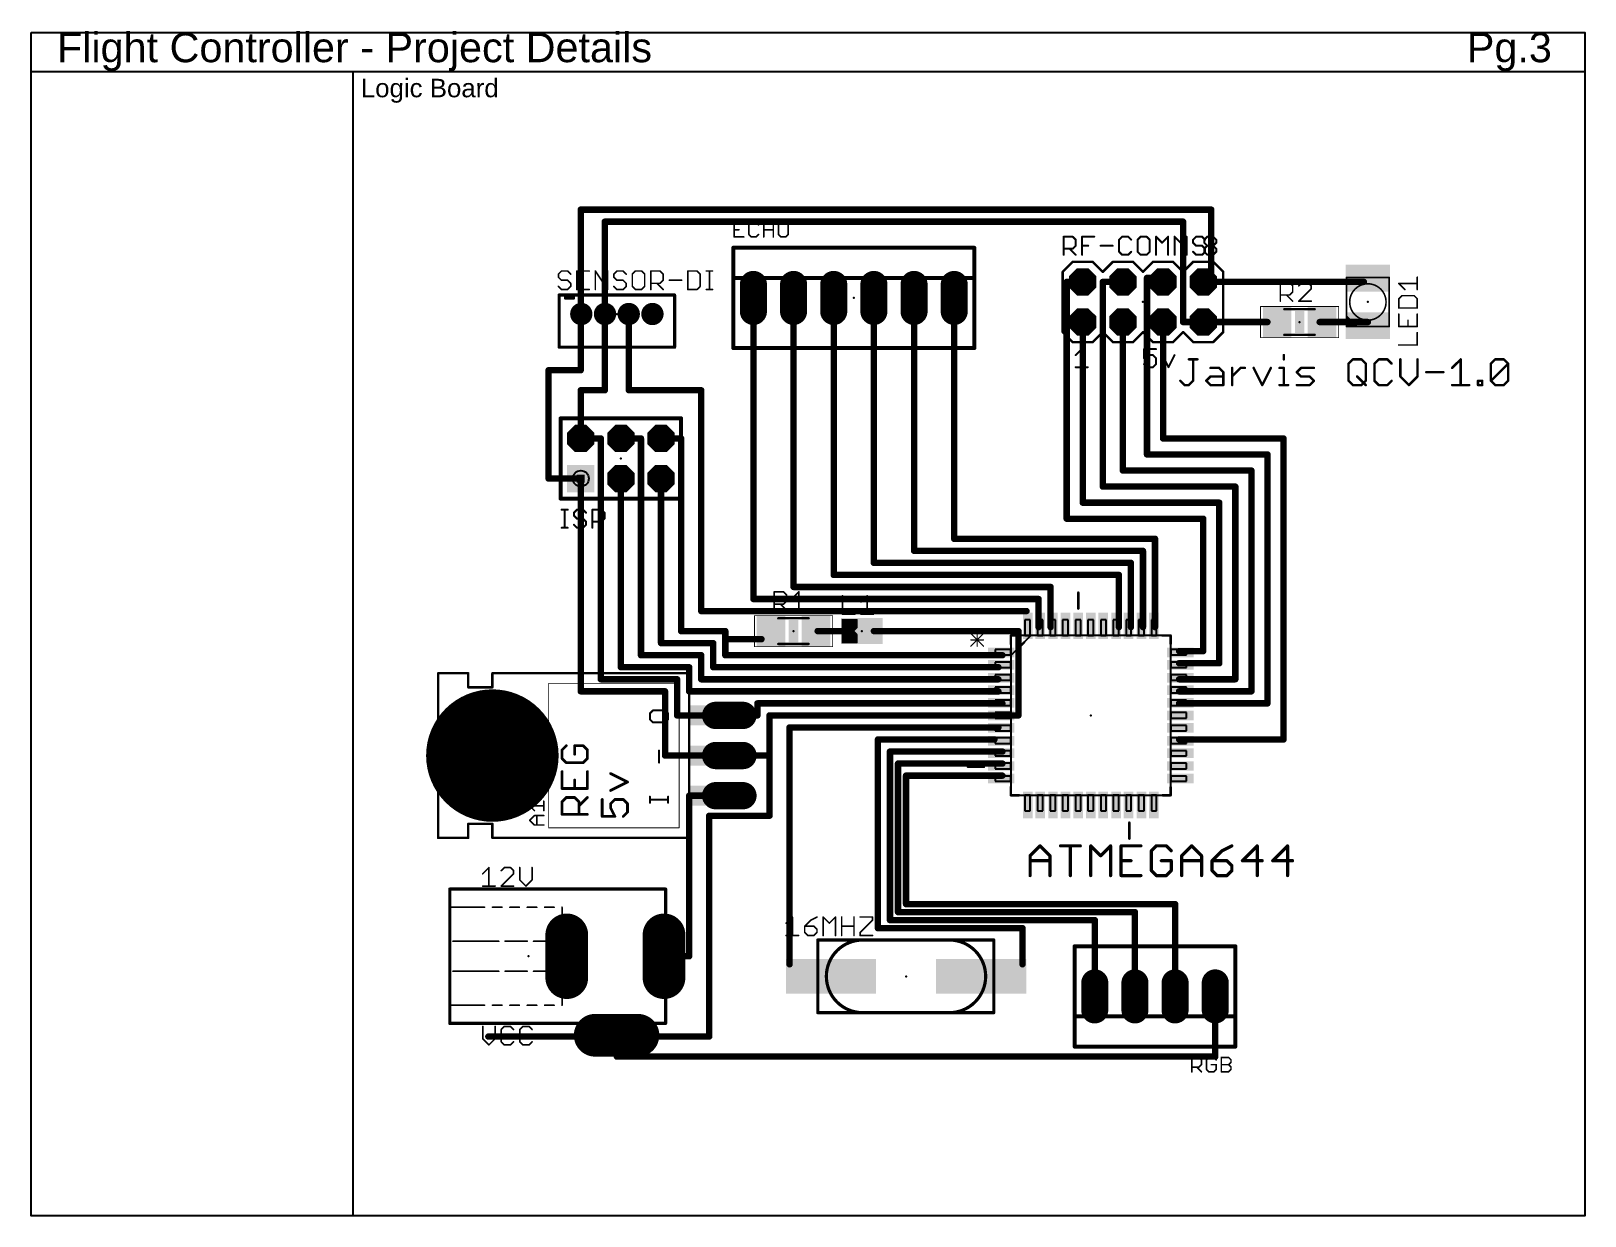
# Paper-space layout 'Controller Board' of a CAD drawing. Header units: inches. Extents: x 0 to 10.5, y 0 to 8.
# The model-space entities are those that its viewports show. They can reach past a viewport. Long polylines and large blocks are cut down to what shows.
import ezdxf

# ---------------------------------------------------------------- set-up
doc = ezdxf.new("R2010")
doc.units = ezdxf.units.IN
doc.header["$MEASUREMENT"] = 0
for name, color, linetype in [('1', 22, 'Continuous'), ('17', 82, 'Continuous'), ('19', 53, 'Continuous'), ('20', 7, 'Continuous'), ('21', 253, 'Continuous'), ('23', 7, 'Continuous'), ('25', 253, 'Continuous'), ('27', 253, 'Continuous'), ('29', 253, 'Continuous'), ('30', 253, 'Continuous'), ('31', 253, 'Continuous'), ('35', 253, 'Continuous'), ('39', 22, 'Continuous'), ('42', 175, 'Continuous'), ('43', 82, 'Continuous'), ('44', 253, 'Continuous'), ('46', 140, 'Continuous'), ('51', 253, 'Continuous')]:
    doc.layers.add(name, color=color, linetype=linetype)
doc.styles.get("Standard").update_dxf_attribs({"font": 'arial.ttf'})

psp = doc.layouts.new('Controller Board')

# ---------------------------------------------------------------- texts
at = {"color": 7, "attachment_point": 1}
for s, width, insert, char_height in [('Flight Controller - Project Details', 6.32234, (0.175, 8), 0.2), ('Pg.3', 0.58311, (9.702, 8), 0.2), ('Logic Board ', 1.86408, (2.228, 7.688), 0.125)]:
    psp.add_mtext_dynamic_manual_height_columns(s, width=width, gutter_width=1, heights=[0], dxfattribs=dict(at, insert=insert, char_height=char_height))

msp = doc.modelspace()

# ---------------------------------------------------------------- blocks, each defined once
blk = doc.blocks.new('RECT')
blk.add_solid([(-0.5, -0.5), (0.5, -0.5), (-0.5, 0.5), (0.5, 0.5)])
blk = doc.blocks.new('LONGP100')
at = {"const_width": 1}
blk.add_lwpolyline([(-0.5, 0), (0.5, 0)], dxfattribs=at)
at = {"const_width": 0.5}
for points in [[(-0.5, 0.25, 1), (-0.5, -0.25)], [(0.5, -0.25, 1), (0.5, 0.25)]]:
    blk.add_lwpolyline(points, format="xyb", dxfattribs=at)
blk = doc.blocks.new('SQUAREP')
blk.add_solid([(-0.5, -0.5), (0.5, -0.5), (-0.5, 0.5), (0.5, 0.5)])
blk = doc.blocks.new('OCTAGONP')
at = {"const_width": 0.5}
blk.add_lwpolyline([(-0.25, -0.1036), (-0.25, 0.1036), (-0.1036, 0.25), (0.1036, 0.25), (0.25, 0.1036), (0.25, -0.1036), (0.1036, -0.25), (-0.1036, -0.25), (-0.25, -0.1036), (-0.25, 0.1036)], dxfattribs=at)
blk = doc.blocks.new('ROUNDP')
at = {"const_width": 0.5}
blk.add_lwpolyline([(0, -0.25, 1), (0, 0.25, 1), (0, -0.25)], format="xyb", dxfattribs=at)

# ---------------------------------------------------------------- linework, layer by layer
at = {"layer": '1'}
for points, const_width in [([(111585, -9604), (111585, 17337)], 1078), ([(111585, 17337), (217330, 17337)], 1078), ([(115626, -12972), (115626, 15317)], 1078), ([(115626, 15317), (212615, 15317)], 1078), ([(212615, 15317), (212615, -1522)], 1078), ([(217330, 17337), (217330, 5214)], 1078), ([(195777, 5214), (193082, 5214)], 1078), ([(193082, 5214), (193082, -34525)], 1078), ([(202512, 5214), (199144, 5214)], 1078), ([(199144, 5214), (199144, -29137)], 1078), ([(209247, 5887), (206553, 5887)], 1078), ([(206553, 5887), (206553, -23748)], 1078), ([(209247, 5887), (209247, 5214)], 1078), ([(217330, 5214), (215983, 5214)], 1078), ([(215983, 5214), (242924, 5214)], 1078), ([(140547, 2519), (140547, -43954)], 1078), ([(147282, 2519), (147282, -41260)], 1078), ([(154018, -43954), (154018, 2519)], 1078), ([(160753, -41934), (160753, 2519)], 1078), ([(167488, -39913), (167488, 2519)], 1078), ([(174224, -37893), (174224, 2519)], 1078), ([(119667, -175), (119667, -12972)], 1078), ([(195777, -1522), (195777, -31831)], 1078), ([(202512, -1522), (202512, -26442)], 1078), ([(209247, -1522), (209247, -21054)], 1078), ([(212615, -1522), (215983, -1522)], 1078), ([(215983, -1522), (226759, -1522)], 1078), ([(235515, -1522), (243597, -1522)], 1078), ([(213581, -7782), (215020, -7782)], 404), ([(214301, -11377), (214301, -7782)], 404), ([(229504, -7063), (229504, -7782)], 404), ([(240362, -8501), (241081, -7782)], 404), ([(241081, -7782), (242519, -7782)], 404), ([(242519, -7782), (243238, -8501)], 404), ([(245422, -7782), (244703, -8501)], 404), ([(246860, -7782), (245422, -7782)], 404), ([(247579, -8501), (246860, -7782)], 404), ([(249044, -7782), (249044, -10658)], 404), ([(251920, -10658), (251920, -7782)], 404), ([(257726, -9220), (259165, -7782)], 404), ([(259165, -7782), (259165, -12096)], 404), ([(264239, -8501), (264957, -7782)], 404), ([(264957, -7782), (266396, -7782)], 404), ([(266396, -7782), (267115, -8501)], 404), ([(106197, -27790), (106197, -9604)], 1078), ([(111585, -9604), (106197, -9604)], 1078), ([(217204, -9220), (218642, -9220)], 404), ([(218642, -9220), (219361, -9939)], 404), ([(219361, -9939), (219361, -12096)], 404), ([(220826, -12096), (220826, -9220)], 404), ([(220826, -10658), (222264, -9220)], 404), ([(222264, -9220), (222983, -9220)], 404), ([(224444, -9220), (225882, -12096)], 404), ([(225882, -12096), (227320, -9220)], 404), ([(228785, -9220), (229504, -9220)], 404), ([(229504, -9220), (229504, -12096)], 404), ([(231679, -9939), (232398, -9220)], 404), ([(232398, -10658), (231679, -9939)], 404), ([(232398, -9220), (234555, -9220)], 404), ([(240362, -11377), (240362, -8501)], 404), ([(243238, -8501), (243238, -11377)], 404), ([(244703, -8501), (244703, -11377)], 404), ([(253385, -9939), (256261, -9939)], 404), ([(264239, -11377), (264239, -8501)], 404), ([(264239, -11377), (267115, -8501)], 404), ([(267115, -8501), (267115, -11377)], 404), ([(111585, -21054), (111585, -12972)], 1078), ([(115626, -12972), (111585, -12972)], 1078), ([(119667, -12972), (131791, -12972)], 1078), ([(131791, -50016), (131791, -12972)], 1078), ([(212143, -11377), (212863, -12096)], 404), ([(212863, -12096), (213581, -12096)], 404), ([(213581, -12096), (214301, -11377)], 404), ([(216485, -11377), (217204, -10658)], 404), ([(217204, -12096), (216485, -11377)], 404), ([(217204, -10658), (219361, -10658)], 404), ([(219361, -12096), (217204, -12096)], 404), ([(228785, -12096), (230223, -12096)], 404), ([(231679, -12096), (233836, -12096)], 404), ([(233836, -10658), (232398, -10658)], 404), ([(234555, -11377), (233836, -10658)], 404), ([(233836, -12096), (234555, -11377)], 404), ([(241081, -12096), (240362, -11377)], 404), ([(242519, -12096), (241081, -12096)], 404), ([(241800, -10658), (243238, -12096)], 404), ([(243238, -11377), (242519, -12096)], 404), ([(244703, -11377), (245422, -12096)], 404), ([(245422, -12096), (246860, -12096)], 404), ([(246860, -12096), (247579, -11377)], 404), ([(249044, -10658), (250482, -12096)], 404), ([(250482, -12096), (251920, -10658)], 404), ([(257726, -12096), (260603, -12096)], 404), ([(262068, -12096), (262068, -11377)], 404), ([(262068, -11377), (262787, -11377)], 404), ([(262787, -12096), (262068, -12096)], 404), ([(262787, -11377), (262787, -12096)], 404), ([(264957, -12096), (264239, -11377)], 404), ([(266396, -12096), (264957, -12096)], 404), ([(267115, -11377), (266396, -12096)], 404), ([(112932, -21054), (111585, -21054)], 1078), ([(111585, -21054), (114953, -21054)], 1078), ([(114953, -21054), (114953, -61466)], 1078), ([(121688, -21054), (118320, -21054)], 1078), ([(121688, -57425), (121688, -21054)], 1078), ([(128423, -21054), (125056, -21054)], 1078), ([(128423, -53384), (128423, -21054)], 1078), ([(209247, -21054), (229453, -21054)], 1078), ([(229453, -21054), (229453, -71569)], 1078), ([(206553, -23748), (226759, -23748)], 1078), ([(226759, -23748), (226759, -65507)], 1078), ([(202512, -26442), (224065, -26442)], 1078), ([(224065, -26442), (224065, -63487)], 1078), ([(111585, -27790), (106197, -27790)], 1078), ([(111585, -27790), (111585, -63487)], 1078), ([(118320, -27790), (118320, -59446)], 1078), ([(125056, -55404), (125056, -27790)], 1078), ([(199144, -29137), (221371, -29137)], 1078), ([(221371, -29137), (221371, -61466)], 1078), ([(195777, -31831), (218677, -31831)], 1078), ([(218677, -31831), (218677, -58772)], 1078), ([(193082, -34525), (215983, -34525)], 1078), ([(215983, -34525), (215983, -56751)], 1078), ([(207900, -37893), (174224, -37893)], 1078), ([(207900, -52710), (207900, -37893)], 1078), ([(147282, -41260), (147282, -43954)], 1078), ([(203859, -41934), (160753, -41934)], 1078), ([(205880, -39913), (167488, -39913)], 1078), ([(203859, -52710), (203859, -41934)], 1078), ([(205880, -52710), (205880, -39913)], 1078), ([(140547, -43954), (140547, -45975)], 1078), ([(147282, -45975), (147282, -43954)], 1078), ([(201838, -43954), (154018, -43954)], 1078), ([(201838, -52710), (201838, -43954)], 1078), ([(140547, -47996), (140547, -45975)], 1078), ([(190388, -45975), (147282, -45975)], 1078), ([(190388, -52710), (190388, -45975)], 1078), ([(186347, -50016), (131791, -50016)], 1078), ([(188368, -47996), (140547, -47996)], 1078), ([(188368, -52710), (188368, -47996)], 1078), ([(135832, -53384), (128423, -53384)], 1078), ([(135832, -54731), (135832, -53384)], 1078), ([(135832, -57425), (135832, -54731)], 1078), ([(135832, -54731), (141894, -54731)], 1078), ([(151323, -53384), (156712, -53384)], 1078), ([(160753, -53384), (185000, -53384)], 1078), ([(185000, -53384), (185000, -67528)], 1078), ([(131791, -57425), (121688, -57425)], 1078), ([(133812, -55404), (125056, -55404)], 1078), ([(131791, -61466), (131791, -57425)], 1078), ([(133812, -59446), (133812, -55404)], 1078), ([(182306, -57425), (135832, -57425)], 1078), ([(211941, -56751), (215983, -56751)], 1078), ([(129770, -59446), (118320, -59446)], 1078), ([(129770, -63487), (129770, -59446)], 1078), ([(181632, -59446), (133812, -59446)], 1078), ([(211941, -58772), (218677, -58772)], 1078), ([(127750, -61466), (114953, -61466)], 1078), ([(127750, -67528), (127750, -61466)], 1078), ([(181632, -61466), (131791, -61466)], 1078), ([(211941, -61466), (221371, -61466)], 1078), ([(125729, -63487), (111585, -63487)], 1078), ([(125729, -74263), (125729, -63487)], 1078), ([(181632, -63487), (129770, -63487)], 1078), ([(141220, -67528), (141220, -65507)], 1078), ([(182306, -65507), (141220, -65507)], 1078), ([(211941, -63487), (224065, -63487)], 1078), ([(211941, -65507), (220024, -65507)], 1078), ([(220024, -65507), (223391, -65507)], 1078), ([(226759, -65507), (223391, -65507)], 1078), ([(136506, -67528), (127750, -67528)], 1078), ([(136506, -67528), (141220, -67528)], 1078), ([(143241, -74263), (143241, -67528)], 1078), ([(185000, -67528), (143241, -67528)], 1078), ([(167488, -69549), (146609, -69549)], 1078), ([(146609, -69549), (146609, -96490)], 1078), ([(168162, -69549), (167488, -69549)], 1078), ([(181632, -69549), (168162, -69549)], 1078), ([(161426, -103225), (161426, -71569)], 1078), ([(180959, -71569), (161426, -71569)], 1078), ([(211941, -71569), (229453, -71569)], 1078), ([(136506, -74263), (125729, -74263)], 1078), ([(143241, -74263), (136506, -74263)], 1078), ([(143241, -84366), (143241, -74263)], 1078), ([(182306, -73590), (163447, -73590)], 1078), ([(163447, -73590), (163447, -101878)], 1078), ([(182306, -75610), (164794, -75610)], 1078), ([(164794, -75610), (164794, -100531)], 1078), ([(182306, -77631), (166141, -77631)], 1078), ([(166141, -77631), (166141, -99184)], 1078), ([(129770, -107940), (129770, -80999)], 1078), ([(136506, -80999), (129770, -80999)], 1078), ([(133138, -121411), (133138, -84366)], 1078), ([(133138, -84366), (143241, -84366)], 1078), ([(146609, -97163), (146609, -96490)], 1078), ([(146609, -109287), (146609, -97163)], 1078), ([(166141, -99184), (189041, -99184)], 1078), ([(189041, -99184), (190388, -99184)], 1078), ([(190388, -99184), (211268, -99184)], 1078), ([(211268, -99184), (211268, -114675)], 1078), ([(163447, -101878), (197797, -101878)], 1078), ([(188368, -100531), (164794, -100531)], 1078), ([(189041, -100531), (188368, -100531)], 1078), ([(189041, -100531), (204532, -100531)], 1078), ([(197797, -101878), (197797, -115349)], 1078), ([(204532, -100531), (204532, -114675)], 1078), ([(185674, -103225), (161426, -103225)], 1078), ([(185674, -109287), (185674, -103225)], 1078), ([(126403, -107940), (129770, -107940)], 1078), ([(218003, -124778), (218003, -114002)], 1078), ([(117647, -121411), (96094, -121411)], 1078), ([(133138, -121411), (117647, -121411)], 1078), ([(117647, -121411), (117647, -124778)], 1078), ([(117647, -124778), (218003, -124778)], 1078)]:
    msp.add_lwpolyline(points, dxfattribs=dict(at, const_width=const_width))
for points, const_width in [([(111854, 17337, 1), (111316, 17337)], 539), ([(111585, 17607, 1), (111585, 17068)], 539), ([(115896, 15317, 1), (115357, 15317)], 539), ([(115626, 15586, 1), (115626, 15047)], 539), ([(212884, 15317, 1), (212345, 15317)], 539), ([(212615, 15047, 1), (212615, 15586)], 539), ([(217599, 17337, 1), (217060, 17337)], 539), ([(217330, 17068, 1), (217330, 17607)], 539), ([(193082, 5483, 1), (193082, 4944)], 539), ([(193352, 5214, 1), (192813, 5214)], 539), ([(195777, 4944, 1), (195777, 5483)], 539), ([(199144, 5483, 1), (199144, 4944)], 539), ([(199414, 5214, 1), (198875, 5214)], 539), ([(202512, 4944, 1), (202512, 5483)], 539), ([(206553, 6157, 1), (206553, 5618)], 539), ([(206823, 5887, 1), (206284, 5887)], 539), ([(209517, 5887, 1), (208978, 5887)], 539), ([(208978, 5214, 1), (209517, 5214)], 539), ([(209247, 5618, 1), (209247, 6157)], 539), ([(215983, 5483, 1), (215983, 4944)], 539), ([(215983, 5483, 1), (215983, 4944)], 539), ([(217060, 5214, 1), (217599, 5214)], 539), ([(217330, 4944, 1), (217330, 5483)], 539), ([(242924, 4944, 1), (242924, 5483)], 539), ([(140816, 2519, 1), (140277, 2519)], 539), ([(147552, 2519, 1), (147013, 2519)], 539), ([(154287, 2519, 1), (153748, 2519)], 539), ([(161022, 2519, 1), (160483, 2519)], 539), ([(167758, 2519, 1), (167219, 2519)], 539), ([(174493, 2519, 1), (173954, 2519)], 539), ([(119937, -175, 1), (119398, -175)], 539), ([(196046, -1522, 1), (195507, -1522)], 539), ([(202781, -1522, 1), (202242, -1522)], 539), ([(209517, -1522, 1), (208978, -1522)], 539), ([(212615, -1252, 1), (212615, -1791)], 539), ([(212345, -1522, 1), (212884, -1522)], 539), ([(215983, -1252, 1), (215983, -1791)], 539), ([(215983, -1791, 1), (215983, -1252)], 539), ([(226759, -1791, 1), (226759, -1252)], 539), ([(235515, -1252, 1), (235515, -1791)], 539), ([(243597, -1791, 1), (243597, -1252)], 539), ([(213581, -7681, 1), (213581, -7883)], 202), ([(214402, -7782, 1), (214200, -7782)], 202), ([(215020, -7883, 1), (215020, -7681)], 202), ([(229605, -7063, 1), (229403, -7063)], 202), ([(229403, -7782, 1), (229605, -7782)], 202), ([(241081, -7681, 1), (241081, -7883)], 202), ([(241152, -7854, 1), (241009, -7711)], 202), ([(242590, -7711, 1), (242447, -7854)], 202), ([(242519, -7883, 1), (242519, -7681)], 202), ([(245422, -7681, 1), (245422, -7883)], 202), ([(245493, -7854, 1), (245350, -7711)], 202), ([(246931, -7711, 1), (246788, -7854)], 202), ([(246860, -7883, 1), (246860, -7681)], 202), ([(249145, -7782, 1), (248943, -7782)], 202), ([(252021, -7782, 1), (251819, -7782)], 202), ([(259266, -7782, 1), (259064, -7782)], 202), ([(259236, -7854, 1), (259093, -7711)], 202), ([(264957, -7681, 1), (264957, -7883)], 202), ([(265029, -7854, 1), (264886, -7711)], 202), ([(266467, -7711, 1), (266324, -7854)], 202), ([(266396, -7883, 1), (266396, -7681)], 202), ([(106466, -9604, 1), (105927, -9604)], 539), ([(106197, -9335, 1), (106197, -9874)], 539), ([(111316, -9604, 1), (111854, -9604)], 539), ([(111585, -9874, 1), (111585, -9335)], 539), ([(217204, -9119, 1), (217204, -9321)], 202), ([(218713, -9149, 1), (218570, -9292)], 202), ([(218642, -9321, 1), (218642, -9119)], 202), ([(219462, -9939, 1), (219260, -9939)], 202), ([(219289, -10010, 1), (219432, -9868)], 202), ([(220927, -9220, 1), (220725, -9220)], 202), ([(222264, -9119, 1), (222264, -9321)], 202), ([(222335, -9292, 1), (222193, -9149)], 202), ([(222983, -9321, 1), (222983, -9119)], 202), ([(224534, -9175, 1), (224353, -9265)], 202), ([(227410, -9265, 1), (227229, -9175)], 202), ([(228785, -9119, 1), (228785, -9321)], 202), ([(229605, -9220, 1), (229403, -9220)], 202), ([(229504, -9321, 1), (229504, -9119)], 202), ([(231750, -9868, 1), (231608, -10010)], 202), ([(231608, -9868, 1), (231750, -10010)], 202), ([(232398, -9119, 1), (232398, -9321)], 202), ([(232470, -9292, 1), (232327, -9149)], 202), ([(234555, -9321, 1), (234555, -9119)], 202), ([(240463, -8501, 1), (240260, -8501)], 202), ([(240290, -8429, 1), (240433, -8572)], 202), ([(243339, -8501, 1), (243137, -8501)], 202), ([(243166, -8572, 1), (243309, -8429)], 202), ([(244804, -8501, 1), (244602, -8501)], 202), ([(244631, -8429, 1), (244774, -8572)], 202), ([(247508, -8572, 1), (247651, -8429)], 202), ([(253385, -9838, 1), (253385, -10040)], 202), ([(256261, -10040, 1), (256261, -9838)], 202), ([(257655, -9149, 1), (257798, -9292)], 202), ([(264340, -8501, 1), (264137, -8501)], 202), ([(264167, -8429, 1), (264310, -8572)], 202), ([(267216, -8501, 1), (267014, -8501)], 202), ([(267186, -8572, 1), (267043, -8429)], 202), ([(267043, -8572, 1), (267186, -8429)], 202), ([(111854, -12972, 1), (111316, -12972)], 539), ([(111585, -12702, 1), (111585, -13241)], 539), ([(115357, -12972, 1), (115896, -12972)], 539), ([(115626, -13241, 1), (115626, -12702)], 539), ([(119667, -12702, 1), (119667, -13241)], 539), ([(119398, -12972, 1), (119937, -12972)], 539), ([(132060, -12972, 1), (131522, -12972)], 539), ([(131791, -13241, 1), (131791, -12702)], 539), ([(212215, -11306, 1), (212072, -11449)], 202), ([(212863, -11995, 1), (212863, -12197)], 202), ([(212791, -12168, 1), (212934, -12025)], 202), ([(213510, -12025, 1), (213653, -12168)], 202), ([(213581, -12197, 1), (213581, -11995)], 202), ([(214200, -11377, 1), (214402, -11377)], 202), ([(214372, -11449, 1), (214229, -11306)], 202), ([(216556, -11306, 1), (216413, -11449)], 202), ([(216413, -11306, 1), (216556, -11449)], 202), ([(217204, -10557, 1), (217204, -10759)], 202), ([(217204, -11995, 1), (217204, -12197)], 202), ([(217275, -10730, 1), (217132, -10587)], 202), ([(217132, -12168, 1), (217275, -12025)], 202), ([(219260, -12096, 1), (219462, -12096)], 202), ([(219361, -10759, 1), (219361, -10557)], 202), ([(219361, -12197, 1), (219361, -11995)], 202), ([(220755, -10587, 1), (220897, -10730)], 202), ([(220725, -12096, 1), (220927, -12096)], 202), ([(225791, -12051, 1), (225972, -12141)], 202), ([(225791, -12141, 1), (225972, -12051)], 202), ([(228785, -11995, 1), (228785, -12197)], 202), ([(229403, -12096, 1), (229605, -12096)], 202), ([(230223, -12197, 1), (230223, -11995)], 202), ([(231679, -11995, 1), (231679, -12197)], 202), ([(232398, -10557, 1), (232398, -10759)], 202), ([(232327, -10730, 1), (232470, -10587)], 202), ([(233908, -10587, 1), (233765, -10730)], 202), ([(233765, -12025, 1), (233908, -12168)], 202), ([(233836, -10759, 1), (233836, -10557)], 202), ([(233836, -12197, 1), (233836, -11995)], 202), ([(234627, -11449, 1), (234484, -11306)], 202), ([(234484, -11449, 1), (234627, -11306)], 202), ([(240260, -11377, 1), (240463, -11377)], 202), ([(240433, -11306, 1), (240290, -11449)], 202), ([(241081, -11995, 1), (241081, -12197)], 202), ([(241009, -12168, 1), (241152, -12025)], 202), ([(241871, -10587, 1), (241728, -10730)], 202), ([(242447, -12025, 1), (242590, -12168)], 202), ([(242519, -12197, 1), (242519, -11995)], 202), ([(243137, -11377, 1), (243339, -11377)], 202), ([(243309, -11449, 1), (243166, -11306)], 202), ([(243166, -12168, 1), (243309, -12025)], 202), ([(244774, -11306, 1), (244631, -11449)], 202), ([(244602, -11377, 1), (244804, -11377)], 202), ([(245422, -11995, 1), (245422, -12197)], 202), ([(245350, -12168, 1), (245493, -12025)], 202), ([(246788, -12025, 1), (246931, -12168)], 202), ([(246860, -12197, 1), (246860, -11995)], 202), ([(247651, -11449, 1), (247508, -11306)], 202), ([(249116, -10587, 1), (248973, -10730)], 202), ([(248943, -10658, 1), (249145, -10658)], 202), ([(250411, -12025, 1), (250554, -12168)], 202), ([(250411, -12168, 1), (250554, -12025)], 202), ([(251819, -10658, 1), (252021, -10658)], 202), ([(251992, -10730, 1), (251849, -10587)], 202), ([(257726, -11995, 1), (257726, -12197)], 202), ([(259064, -12096, 1), (259266, -12096)], 202), ([(260603, -12197, 1), (260603, -11995)], 202), ([(262169, -11377, 1), (261967, -11377)], 202), ([(262068, -11276, 1), (262068, -11478)], 202), ([(262068, -11995, 1), (262068, -12197)], 202), ([(261967, -12096, 1), (262169, -12096)], 202), ([(262888, -11377, 1), (262686, -11377)], 202), ([(262686, -12096, 1), (262888, -12096)], 202), ([(262787, -11478, 1), (262787, -11276)], 202), ([(262787, -12197, 1), (262787, -11995)], 202), ([(264310, -11306, 1), (264167, -11449)], 202), ([(264167, -11306, 1), (264310, -11449)], 202), ([(264137, -11377, 1), (264340, -11377)], 202), ([(264957, -11995, 1), (264957, -12197)], 202), ([(264886, -12168, 1), (265029, -12025)], 202), ([(266324, -12025, 1), (266467, -12168)], 202), ([(266396, -12197, 1), (266396, -11995)], 202), ([(267014, -11377, 1), (267216, -11377)], 202), ([(267186, -11449, 1), (267043, -11306)], 202), ([(111585, -20785, 1), (111585, -21324)], 539), ([(111585, -20785, 1), (111585, -21324)], 539), ([(111316, -21054, 1), (111854, -21054)], 539), ([(112932, -21324, 1), (112932, -20785)], 539), ([(115222, -21054, 1), (114683, -21054)], 539), ([(114953, -21324, 1), (114953, -20785)], 539), ([(118320, -20785, 1), (118320, -21324)], 539), ([(121957, -21054, 1), (121419, -21054)], 539), ([(121688, -21324, 1), (121688, -20785)], 539), ([(125056, -20785, 1), (125056, -21324)], 539), ([(128693, -21054, 1), (128154, -21054)], 539), ([(128423, -21324, 1), (128423, -20785)], 539), ([(209247, -20785, 1), (209247, -21324)], 539), ([(208978, -21054, 1), (209517, -21054)], 539), ([(229723, -21054, 1), (229184, -21054)], 539), ([(229453, -21324, 1), (229453, -20785)], 539), ([(206553, -23479, 1), (206553, -24018)], 539), ([(227028, -23748, 1), (226490, -23748)], 539), ([(226759, -24018, 1), (226759, -23479)], 539), ([(202512, -26173, 1), (202512, -26712)], 539), ([(206284, -23748, 1), (206823, -23748)], 539), ([(224334, -26442, 1), (223796, -26442)], 539), ([(224065, -26712, 1), (224065, -26173)], 539), ([(106197, -27520, 1), (106197, -28059)], 539), ([(105927, -27790, 1), (106466, -27790)], 539), ([(111854, -27790, 1), (111316, -27790)], 539), ([(111585, -28059, 1), (111585, -27520)], 539), ([(118590, -27790, 1), (118051, -27790)], 539), ([(125325, -27790, 1), (124786, -27790)], 539), ([(199144, -28867, 1), (199144, -29406)], 539), ([(202242, -26442, 1), (202781, -26442)], 539), ([(221640, -29137, 1), (221101, -29137)], 539), ([(221371, -29406, 1), (221371, -28867)], 539), ([(198875, -29137, 1), (199414, -29137)], 539), ([(195777, -31561, 1), (195777, -32100)], 539), ([(195507, -31831, 1), (196046, -31831)], 539), ([(218946, -31831, 1), (218407, -31831)], 539), ([(218677, -32100, 1), (218677, -31561)], 539), ([(193082, -34255, 1), (193082, -34794)], 539), ([(192813, -34525, 1), (193352, -34525)], 539), ([(216252, -34525, 1), (215713, -34525)], 539), ([(215983, -34794, 1), (215983, -34255)], 539), ([(174224, -37623, 1), (174224, -38162)], 539), ([(173954, -37893, 1), (174493, -37893)], 539), ([(208170, -37893, 1), (207631, -37893)], 539), ([(207900, -38162, 1), (207900, -37623)], 539), ([(147552, -41260, 1), (147013, -41260)], 539), ([(147013, -41260, 1), (147552, -41260)], 539), ([(160753, -41664, 1), (160753, -42203)], 539), ([(160483, -41934, 1), (161022, -41934)], 539), ([(167488, -39644, 1), (167488, -40183)], 539), ([(167219, -39913, 1), (167758, -39913)], 539), ([(204128, -41934, 1), (203590, -41934)], 539), ([(203859, -42203, 1), (203859, -41664)], 539), ([(206149, -39913, 1), (205610, -39913)], 539), ([(205880, -40183, 1), (205880, -39644)], 539), ([(140816, -43954, 1), (140277, -43954)], 539), ([(140277, -43954, 1), (140816, -43954)], 539), ([(147552, -43954, 1), (147013, -43954)], 539), ([(147013, -43954, 1), (147552, -43954)], 539), ([(154018, -43685, 1), (154018, -44224)], 539), ([(153748, -43954, 1), (154287, -43954)], 539), ([(202108, -43954, 1), (201569, -43954)], 539), ([(201838, -44224, 1), (201838, -43685)], 539), ([(140816, -45975, 1), (140277, -45975)], 539), ([(140277, -45975, 1), (140816, -45975)], 539), ([(147282, -45706, 1), (147282, -46244)], 539), ([(147013, -45975, 1), (147552, -45975)], 539), ([(190658, -45975, 1), (190119, -45975)], 539), ([(190388, -46244, 1), (190388, -45706)], 539), ([(131791, -49747, 1), (131791, -50286)], 539), ([(140547, -47726, 1), (140547, -48265)], 539), ([(140277, -47996, 1), (140816, -47996)], 539), ([(186347, -50286, 1), (186347, -49747)], 539), ([(188637, -47996, 1), (188098, -47996)], 539), ([(188368, -48265, 1), (188368, -47726)], 539), ([(131522, -50016, 1), (132060, -50016)], 539), ([(128423, -53114, 1), (128423, -53653)], 539), ([(128154, -53384, 1), (128693, -53384)], 539), ([(136102, -53384, 1), (135563, -53384)], 539), ([(136102, -54731, 1), (135563, -54731)], 539), ([(135832, -54461, 1), (135832, -55000)], 539), ([(135563, -54731, 1), (136102, -54731)], 539), ([(135832, -53653, 1), (135832, -53114)], 539), ([(141894, -55000, 1), (141894, -54461)], 539), ([(151323, -53114, 1), (151323, -53653)], 539), ([(156712, -53653, 1), (156712, -53114)], 539), ([(160753, -53114, 1), (160753, -53653)], 539), ([(185269, -53384, 1), (184731, -53384)], 539), ([(185000, -53653, 1), (185000, -53114)], 539), ([(188098, -52710, 1), (188637, -52710)], 539), ([(190119, -52710, 1), (190658, -52710)], 539), ([(201569, -52710, 1), (202108, -52710)], 539), ([(203590, -52710, 1), (204128, -52710)], 539), ([(205610, -52710, 1), (206149, -52710)], 539), ([(207631, -52710, 1), (208170, -52710)], 539), ([(121688, -57156, 1), (121688, -57694)], 539), ([(121419, -57425, 1), (121957, -57425)], 539), ([(125056, -55135, 1), (125056, -55674)], 539), ([(124786, -55404, 1), (125325, -55404)], 539), ([(132060, -57425, 1), (131522, -57425)], 539), ([(131791, -57694, 1), (131791, -57156)], 539), ([(134081, -55404, 1), (133542, -55404)], 539), ([(133812, -55674, 1), (133812, -55135)], 539), ([(135832, -57156, 1), (135832, -57694)], 539), ([(135563, -57425, 1), (136102, -57425)], 539), ([(182306, -57694, 1), (182306, -57156)], 539), ([(211941, -56482, 1), (211941, -57021)], 539), ([(215713, -56751, 1), (216252, -56751)], 539), ([(215983, -57021, 1), (215983, -56482)], 539), ([(118320, -59176, 1), (118320, -59715)], 539), ([(118051, -59446, 1), (118590, -59446)], 539), ([(130040, -59446, 1), (129501, -59446)], 539), ([(129770, -59715, 1), (129770, -59176)], 539), ([(133812, -59176, 1), (133812, -59715)], 539), ([(133542, -59446, 1), (134081, -59446)], 539), ([(181632, -59715, 1), (181632, -59176)], 539), ([(211941, -58503, 1), (211941, -59041)], 539), ([(218407, -58772, 1), (218946, -58772)], 539), ([(218677, -59041, 1), (218677, -58503)], 539), ([(114953, -61197, 1), (114953, -61736)], 539), ([(114683, -61466, 1), (115222, -61466)], 539), ([(128019, -61466, 1), (127480, -61466)], 539), ([(127750, -61736, 1), (127750, -61197)], 539), ([(131791, -61197, 1), (131791, -61736)], 539), ([(131522, -61466, 1), (132060, -61466)], 539), ([(181632, -61736, 1), (181632, -61197)], 539), ([(211941, -61197, 1), (211941, -61736)], 539), ([(221101, -61466, 1), (221640, -61466)], 539), ([(221371, -61736, 1), (221371, -61197)], 539), ([(111585, -63217, 1), (111585, -63756)], 539), ([(111316, -63487, 1), (111854, -63487)], 539), ([(125999, -63487, 1), (125460, -63487)], 539), ([(125729, -63756, 1), (125729, -63217)], 539), ([(129770, -63217, 1), (129770, -63756)], 539), ([(129501, -63487, 1), (130040, -63487)], 539), ([(141490, -65507, 1), (140951, -65507)], 539), ([(141220, -65238, 1), (141220, -65777)], 539), ([(181632, -63756, 1), (181632, -63217)], 539), ([(182306, -65777, 1), (182306, -65238)], 539), ([(211941, -63217, 1), (211941, -63756)], 539), ([(211941, -65238, 1), (211941, -65777)], 539), ([(220024, -65238, 1), (220024, -65777)], 539), ([(220024, -65777, 1), (220024, -65238)], 539), ([(223391, -65238, 1), (223391, -65777)], 539), ([(223391, -65777, 1), (223391, -65238)], 539), ([(223796, -63487, 1), (224334, -63487)], 539), ([(224065, -63756, 1), (224065, -63217)], 539), ([(226759, -65777, 1), (226759, -65238)], 539), ([(127750, -67259, 1), (127750, -67797)], 539), ([(127480, -67528, 1), (128019, -67528)], 539), ([(136506, -67259, 1), (136506, -67797)], 539), ([(136506, -67797, 1), (136506, -67259)], 539), ([(140951, -67528, 1), (141490, -67528)], 539), ([(141220, -67797, 1), (141220, -67259)], 539), ([(143510, -67528, 1), (142972, -67528)], 539), ([(143241, -67259, 1), (143241, -67797)], 539), ([(184731, -67528, 1), (185269, -67528)], 539), ([(185000, -67797, 1), (185000, -67259)], 539), ([(226490, -65507, 1), (227028, -65507)], 539), ([(146609, -69279, 1), (146609, -69818)], 539), ([(146878, -69549, 1), (146339, -69549)], 539), ([(167488, -69279, 1), (167488, -69818)], 539), ([(167488, -69818, 1), (167488, -69279)], 539), ([(168162, -69279, 1), (168162, -69818)], 539), ([(168162, -69818, 1), (168162, -69279)], 539), ([(181632, -69818, 1), (181632, -69279)], 539), ([(161696, -71569, 1), (161157, -71569)], 539), ([(161426, -71300, 1), (161426, -71839)], 539), ([(180959, -71839, 1), (180959, -71300)], 539), ([(211941, -71300, 1), (211941, -71839)], 539), ([(229184, -71569, 1), (229723, -71569)], 539), ([(229453, -71839, 1), (229453, -71300)], 539), ([(125729, -73994, 1), (125729, -74533)], 539), ([(125460, -74263, 1), (125999, -74263)], 539), ([(136506, -73994, 1), (136506, -74533)], 539), ([(136506, -74533, 1), (136506, -73994)], 539), ([(143510, -74263, 1), (142972, -74263)], 539), ([(142972, -74263, 1), (143510, -74263)], 539), ([(143241, -74533, 1), (143241, -73994)], 539), ([(163447, -73320, 1), (163447, -73859)], 539), ([(163716, -73590, 1), (163178, -73590)], 539), ([(164794, -75341, 1), (164794, -75880)], 539), ([(165063, -75610, 1), (164525, -75610)], 539), ([(182306, -73859, 1), (182306, -73320)], 539), ([(182306, -75880, 1), (182306, -75341)], 539), ([(166141, -77362, 1), (166141, -77900)], 539), ([(166411, -77631, 1), (165872, -77631)], 539), ([(182306, -77900, 1), (182306, -77362)], 539), ([(130040, -80999, 1), (129501, -80999)], 539), ([(129770, -80729, 1), (129770, -81268)], 539), ([(136506, -81268, 1), (136506, -80729)], 539), ([(133407, -84366, 1), (132869, -84366)], 539), ([(133138, -84097, 1), (133138, -84636)], 539), ([(142972, -84366, 1), (143510, -84366)], 539), ([(143241, -84636, 1), (143241, -84097)], 539), ([(146878, -96490, 1), (146339, -96490)], 539), ([(146339, -96490, 1), (146878, -96490)], 539), ([(146878, -97163, 1), (146339, -97163)], 539), ([(146339, -97163, 1), (146878, -97163)], 539), ([(166141, -98915, 1), (166141, -99453)], 539), ([(165872, -99184, 1), (166411, -99184)], 539), ([(189041, -98915, 1), (189041, -99453)], 539), ([(189041, -99453, 1), (189041, -98915)], 539), ([(190388, -98915, 1), (190388, -99453)], 539), ([(190388, -99453, 1), (190388, -98915)], 539), ([(211537, -99184, 1), (210998, -99184)], 539), ([(211268, -99453, 1), (211268, -98915)], 539), ([(163447, -101609, 1), (163447, -102148)], 539), ([(163178, -101878, 1), (163716, -101878)], 539), ([(164794, -100262, 1), (164794, -100801)], 539), ([(164525, -100531, 1), (165063, -100531)], 539), ([(188368, -100262, 1), (188368, -100801)], 539), ([(188368, -100801, 1), (188368, -100262)], 539), ([(189041, -100262, 1), (189041, -100801)], 539), ([(189041, -100801, 1), (189041, -100262)], 539), ([(198067, -101878, 1), (197528, -101878)], 539), ([(197797, -102148, 1), (197797, -101609)], 539), ([(204802, -100531, 1), (204263, -100531)], 539), ([(204532, -100801, 1), (204532, -100262)], 539), ([(161426, -102956, 1), (161426, -103495)], 539), ([(161157, -103225, 1), (161696, -103225)], 539), ([(185943, -103225, 1), (185404, -103225)], 539), ([(185674, -103495, 1), (185674, -102956)], 539), ([(126403, -107671, 1), (126403, -108209)], 539), ([(129501, -107940, 1), (130040, -107940)], 539), ([(129770, -108209, 1), (129770, -107671)], 539), ([(146339, -109287, 1), (146878, -109287)], 539), ([(185404, -109287, 1), (185943, -109287)], 539), ([(204263, -114675, 1), (204802, -114675)], 539), ([(210998, -114675, 1), (211537, -114675)], 539), ([(218273, -114002, 1), (217734, -114002)], 539), ([(197528, -115349, 1), (198067, -115349)], 539), ([(96094, -121141, 1), (96094, -121680)], 539), ([(117647, -121141, 1), (117647, -121680)], 539), ([(117916, -121411, 1), (117377, -121411)], 539), ([(117647, -121680, 1), (117647, -121141)], 539), ([(132869, -121411, 1), (133407, -121411)], 539), ([(133138, -121680, 1), (133138, -121141)], 539), ([(117647, -124509, 1), (117647, -125048)], 539), ([(117377, -124778, 1), (117916, -124778)], 539), ([(217734, -124778, 1), (218273, -124778)], 539), ([(218003, -125048, 1), (218003, -124509)], 539)]:
    msp.add_lwpolyline(points, format="xyb", dxfattribs=dict(at, const_width=const_width))
at = {"layer": '19'}
for p, q in [((199144, 5214), (199144, -10278)), ((199144, -10278), (199144, -11625))]:
    msp.add_line(p, q, dxfattribs=at)
at = {"layer": '20'}
msp.add_circle((96767, -74263), 4378, dxfattribs=at)
at = {"layer": '21'}
for points, const_width in [([(137179, 10939), (177591, 10939)], 674), ([(137179, 5887), (137179, 10939)], 674), ([(177591, 10939), (177591, 5887)], 674), ([(216151, 12288), (216657, 12793)], 337), ([(216151, 11782), (216151, 12288)], 337), ([(216657, 11277), (216151, 11782)], 337), ([(216151, 10771), (216657, 11277)], 337), ([(216151, 10266), (216151, 10771)], 337), ([(216657, 9760), (216151, 10266)], 337), ([(216657, 12793), (217668, 12793)], 337), ([(216657, 11277), (217668, 11277)], 337), ([(217668, 12793), (218173, 12288)], 337), ([(218173, 11782), (217668, 11277)], 337), ([(217668, 11277), (218173, 10771)], 337), ([(218173, 10266), (217668, 9760)], 337), ([(218173, 12288), (218173, 11782)], 337), ([(218173, 10771), (218173, 10266)], 337), ([(194093, 8581), (192409, 6897)], 404), ([(194093, 8581), (197460, 8581)], 404), ([(197460, 8581), (199144, 6897)], 404), ([(199144, 6897), (200828, 8581)], 404), ([(200828, 8581), (204196, 8581)], 404), ([(204196, 8581), (205880, 6897)], 404), ([(205880, 6897), (207563, 8581)], 404), ([(207563, 8581), (210931, 8581)], 404), ([(210931, 8581), (212615, 6897)], 404), ([(214299, 8581), (212615, 6897)], 404), ([(214299, 8581), (217666, 8581)], 404), ([(217668, 9760), (216657, 9760)], 337), ([(217666, 8581), (219350, 6897)], 404), ([(137179, -5900), (137179, 5887)], 674), ([(137179, 5887), (177591, 5887)], 674), ([(177591, 5887), (177591, -5900)], 674), ([(192409, 6897), (192409, -3206)], 404), ([(219350, 6897), (219350, -3206)], 404), ([(107968, -5743), (107968, 3007)], 539), ([(127325, 3007), (107968, 3007)], 539), ([(109029, 2477), (109029, 2875)], 539), ([(109029, 2477), (110355, 2477)], 539), ([(110355, 2477), (110355, 2875)], 539), ([(127325, 3007), (127325, -5743)], 539), ([(192409, -3206), (194093, -4889)], 404), ([(197460, -4889), (194093, -4889)], 404), ([(199144, -3206), (197460, -4889)], 404), ([(200828, -4889), (199144, -3206)], 404), ([(204196, -4889), (200828, -4889)], 404), ([(205880, -3206), (204196, -4889)], 404), ([(207563, -4889), (205880, -3206)], 404), ([(210931, -4889), (207563, -4889)], 404), ([(212615, -3206), (210931, -4889)], 404), ([(212615, -3206), (214299, -4889)], 404), ([(217666, -4889), (214299, -4889)], 404), ([(219350, -3206), (217666, -4889)], 404), ([(127325, -5743), (107968, -5743)], 539), ([(177591, -5900), (137179, -5900)], 674), ([(194598, -7077), (195609, -6065)], 337), ([(195609, -6065), (195609, -9099)], 337), ([(194598, -9099), (196620, -9099)], 337), ([(108217, -17687), (128423, -17687)], 674), ([(108217, -31157), (108217, -17687)], 674), ([(128423, -17687), (128423, -31157)], 674), ([(128423, -31157), (108217, -31157)], 674), ([(195036, -49612), (195036, -46918)], 404), ([(177019, -53808), (179131, -55920)], 202), ([(177019, -55920), (179131, -53808)], 202), ([(178075, -55920), (178075, -53808)], 202), ([(185135, -54125), (183720, -54125)], 404), ([(183720, -54125), (183720, -55539)], 404), ([(210527, -54125), (209113, -54125)], 404), ([(210527, -55539), (210527, -54125)], 404), ([(177019, -54864), (179131, -54864)], 202), ([(184865, -56347), (185943, -55270)], 404), ([(87675, -60456), (87675, -88071)], 404), ([(92726, -60456), (87675, -60456)], 404), ([(92726, -62813), (92726, -60456)], 404), ([(129770, -60456), (96767, -60456)], 404), ([(96767, -60456), (96767, -62813)], 404), ([(106197, -62140), (128087, -62140)], 135), ([(106197, -62140), (106197, -86387)], 135), ([(128087, -86387), (128087, -62140)], 135), ([(129770, -88071), (129770, -60456)], 404), ([(96767, -62813), (92726, -62813)], 404), ([(215040, -63352), (217734, -63352)], 404), ([(103815, -71030), (104209, -70637)], 269), ([(104209, -71423), (103815, -71030)], 269), ([(103815, -71816), (104209, -71423)], 269), ([(103815, -72210), (103815, -71816)], 269), ([(105388, -72210), (103815, -72210)], 269), ([(103815, -73448), (104209, -73055)], 269), ([(104209, -70637), (105388, -70637)], 269), ([(104209, -71423), (105388, -71423)], 269), ([(104209, -73055), (105388, -73055)], 269), ([(103422, -75474), (103029, -75867)], 269), ([(103815, -75474), (103422, -75474)], 269), ([(104209, -73842), (103815, -73448)], 269), ([(103815, -74235), (104209, -73842)], 269), ([(103815, -74628), (103815, -74235)], 269), ([(105388, -74628), (103815, -74628)], 269), ([(105388, -77047), (103815, -75474)], 269), ([(104209, -73842), (105388, -73842)], 269), ([(105388, -75474), (105388, -77047)], 269), ([(103029, -75867), (103029, -76654)], 269), ([(103029, -76654), (103422, -77047)], 269), ([(105388, -77873), (104995, -77873)], 269), ([(104995, -77873), (104995, -78266)], 269), ([(104995, -78266), (105388, -78266)], 269), ([(106175, -78659), (105388, -77873)], 269), ([(105388, -78266), (105388, -77873)], 269), ([(176514, -76149), (179208, -76149)], 404), ([(103029, -79505), (103029, -81078)], 269), ([(103815, -79898), (104209, -79505)], 269), ([(103815, -80292), (103815, -79898)], 269), ([(104209, -81078), (103815, -80292)], 269), ([(104209, -79505), (104995, -79505)], 269), ([(104995, -79505), (105388, -79898)], 269), ([(105388, -80685), (104995, -81078)], 269), ([(105388, -79898), (105388, -80685)], 269), ([(183720, -79517), (183720, -80931)], 404), ([(183720, -80931), (185135, -80931)], 404), ([(209113, -80931), (210527, -80931)], 404), ([(210527, -80931), (210527, -79517)], 404), ([(103029, -81078), (104209, -81078)], 269), ([(103815, -83497), (103029, -82710)], 269), ([(103029, -82710), (105388, -82710)], 269), ([(105388, -83497), (105388, -81924)], 269), ([(96767, -85713), (92726, -85713)], 404), ([(92726, -85713), (92726, -88071)], 404), ([(96767, -88071), (96767, -85713)], 404), ([(103029, -85129), (103815, -84342)], 269), ([(103815, -85915), (103029, -85129)], 269), ([(103815, -84342), (105388, -84342)], 269), ([(105388, -85915), (103815, -85915)], 269), ([(104209, -85915), (104209, -84342)], 269), ([(203590, -88205), (203590, -85511)], 404), ([(92726, -88071), (87675, -88071)], 404), ([(129770, -88071), (96767, -88071)], 404), ([(128087, -86387), (106197, -86387)], 135), ([(89628, -96670), (89628, -119210)], 539), ([(125819, -96670), (89628, -96670)], 539), ([(90158, -105421), (97844, -105421)], 269), ([(98905, -105421), (102617, -105421)], 269), ([(103678, -105421), (107390, -105421)], 269), ([(194429, -118043), (194429, -106256)], 674), ([(194429, -106256), (221371, -106256)], 674), ([(221371, -106256), (221371, -118043)], 674), ([(90158, -110459), (97844, -110459)], 269), ([(98905, -110459), (102617, -110459)], 269), ([(103678, -110459), (107390, -110459)], 269), ([(89628, -119210), (125819, -119210)], 539), ([(194429, -123094), (194429, -118043)], 674), ([(221371, -118043), (194429, -118043)], 674), ([(221371, -118043), (221371, -123094)], 674), ([(221371, -123094), (194429, -123094)], 674)]:
    msp.add_lwpolyline(points, dxfattribs=dict(at, const_width=const_width))
for points, const_width in [([(137179, 11107, 1), (137179, 10770)], 337), ([(137348, 10939, 1), (137011, 10939)], 337), ([(177760, 10939, 1), (177423, 10939)], 337), ([(177591, 10770, 1), (177591, 11107)], 337), ([(216235, 12288, 1), (216067, 12288)], 168), ([(216091, 12347, 1), (216211, 12228)], 168), ([(216211, 11842, 1), (216091, 11723)], 168), ([(216067, 11782, 1), (216235, 11782)], 168), ([(216235, 10771, 1), (216067, 10771)], 168), ([(216091, 10831, 1), (216211, 10712)], 168), ([(216211, 10325, 1), (216091, 10206)], 168), ([(216657, 12878, 1), (216657, 12709)], 168), ([(216657, 11361, 1), (216657, 11192)], 168), ([(216716, 12734, 1), (216597, 12853)], 168), ([(216716, 11217, 1), (216597, 11336)], 168), ([(216597, 11217, 1), (216716, 11336)], 168), ([(217727, 12853, 1), (217608, 12734)], 168), ([(217727, 11336, 1), (217608, 11217)], 168), ([(217608, 11336, 1), (217727, 11217)], 168), ([(217668, 12709, 1), (217668, 12878)], 168), ([(217668, 11192, 1), (217668, 11361)], 168), ([(218257, 12288, 1), (218089, 12288)], 168), ([(218089, 11782, 1), (218257, 11782)], 168), ([(218257, 10771, 1), (218089, 10771)], 168), ([(218114, 12228, 1), (218233, 12347)], 168), ([(218233, 11723, 1), (218114, 11842)], 168), ([(218114, 10712, 1), (218233, 10831)], 168), ([(218233, 10206, 1), (218114, 10325)], 168), ([(194093, 8682, 1), (194093, 8480)], 202), ([(194164, 8510, 1), (194021, 8653)], 202), ([(197532, 8653, 1), (197389, 8510)], 202), ([(197460, 8480, 1), (197460, 8682)], 202), ([(200828, 8682, 1), (200828, 8480)], 202), ([(200899, 8510, 1), (200757, 8653)], 202), ([(204267, 8653, 1), (204124, 8510)], 202), ([(204196, 8480, 1), (204196, 8682)], 202), ([(207563, 8682, 1), (207563, 8480)], 202), ([(207635, 8510, 1), (207492, 8653)], 202), ([(211002, 8653, 1), (210860, 8510)], 202), ([(210931, 8480, 1), (210931, 8682)], 202), ([(214299, 8682, 1), (214299, 8480)], 202), ([(214370, 8510, 1), (214227, 8653)], 202), ([(216067, 10266, 1), (216235, 10266)], 168), ([(216657, 9844, 1), (216657, 9676)], 168), ([(216597, 9700, 1), (216716, 9820)], 168), ([(217738, 8653, 1), (217595, 8510)], 202), ([(217608, 9820, 1), (217727, 9700)], 168), ([(217666, 8480, 1), (217666, 8682)], 202), ([(217668, 9676, 1), (217668, 9844)], 168), ([(218089, 10266, 1), (218257, 10266)], 168), ([(137348, 5887, 1), (137011, 5887)], 337), ([(137179, 6055, 1), (137179, 5719)], 337), ([(137011, 5887, 1), (137348, 5887)], 337), ([(177760, 5887, 1), (177423, 5887)], 337), ([(177423, 5887, 1), (177760, 5887)], 337), ([(177591, 5719, 1), (177591, 6055)], 337), ([(192510, 6897, 1), (192308, 6897)], 202), ([(192338, 6969, 1), (192480, 6826)], 202), ([(199073, 6969, 1), (199216, 6826)], 202), ([(199073, 6826, 1), (199216, 6969)], 202), ([(205808, 6969, 1), (205951, 6826)], 202), ([(205808, 6826, 1), (205951, 6969)], 202), ([(212544, 6969, 1), (212686, 6826)], 202), ([(212544, 6826, 1), (212686, 6969)], 202), ([(219451, 6897, 1), (219249, 6897)], 202), ([(219279, 6826, 1), (219422, 6969)], 202), ([(108103, 3007, 1), (107833, 3007)], 269), ([(107968, 3142, 1), (107968, 2873)], 269), ([(109163, 2875, 1), (108894, 2875)], 269), ([(109029, 2612, 1), (109029, 2342)], 269), ([(108894, 2477, 1), (109163, 2477)], 269), ([(110489, 2875, 1), (110220, 2875)], 269), ([(110220, 2477, 1), (110489, 2477)], 269), ([(110355, 2342, 1), (110355, 2612)], 269), ([(127460, 3007, 1), (127191, 3007)], 269), ([(127325, 2873, 1), (127325, 3142)], 269), ([(192480, -3134, 1), (192338, -3277)], 202), ([(192308, -3206, 1), (192510, -3206)], 202), ([(194093, -4788, 1), (194093, -4990)], 202), ([(194021, -4961, 1), (194164, -4818)], 202), ([(197389, -4818, 1), (197532, -4961)], 202), ([(197460, -4990, 1), (197460, -4788)], 202), ([(199216, -3134, 1), (199073, -3277)], 202), ([(199216, -3277, 1), (199073, -3134)], 202), ([(200828, -4788, 1), (200828, -4990)], 202), ([(200757, -4961, 1), (200899, -4818)], 202), ([(204124, -4818, 1), (204267, -4961)], 202), ([(204196, -4990, 1), (204196, -4788)], 202), ([(205951, -3134, 1), (205808, -3277)], 202), ([(205951, -3277, 1), (205808, -3134)], 202), ([(207563, -4788, 1), (207563, -4990)], 202), ([(207492, -4961, 1), (207635, -4818)], 202), ([(210860, -4818, 1), (211002, -4961)], 202), ([(210931, -4990, 1), (210931, -4788)], 202), ([(212686, -3134, 1), (212544, -3277)], 202), ([(212686, -3277, 1), (212544, -3134)], 202), ([(214299, -4788, 1), (214299, -4990)], 202), ([(214227, -4961, 1), (214370, -4818)], 202), ([(217595, -4818, 1), (217738, -4961)], 202), ([(217666, -4990, 1), (217666, -4788)], 202), ([(219249, -3206, 1), (219451, -3206)], 202), ([(219422, -3277, 1), (219279, -3134)], 202), ([(107968, -5609, 1), (107968, -5878)], 269), ([(107833, -5743, 1), (108103, -5743)], 269), ([(127191, -5743, 1), (127460, -5743)], 269), ([(127325, -5878, 1), (127325, -5609)], 269), ([(137179, -5731, 1), (137179, -6068)], 337), ([(137011, -5900, 1), (137348, -5900)], 337), ([(177423, -5900, 1), (177760, -5900)], 337), ([(177591, -6068, 1), (177591, -5731)], 337), ([(194538, -7017, 1), (194658, -7136)], 168), ([(195693, -6065, 1), (195525, -6065)], 168), ([(195669, -6125, 1), (195550, -6006)], 168), ([(194598, -9015, 1), (194598, -9183)], 168), ([(195525, -9099, 1), (195693, -9099)], 168), ([(196620, -9183, 1), (196620, -9015)], 168), ([(108217, -17518, 1), (108217, -17855)], 337), ([(108386, -17687, 1), (108049, -17687)], 337), ([(128592, -17687, 1), (128255, -17687)], 337), ([(128423, -17855, 1), (128423, -17518)], 337), ([(108217, -30989, 1), (108217, -31326)], 337), ([(108049, -31157, 1), (108386, -31157)], 337), ([(128255, -31157, 1), (128592, -31157)], 337), ([(128423, -31326, 1), (128423, -30989)], 337), ([(195137, -46918, 1), (194935, -46918)], 202), ([(194935, -49612, 1), (195137, -49612)], 202), ([(177054, -53772, 1), (176983, -53844)], 101), ([(178125, -53808, 1), (178024, -53808)], 101), ([(179167, -53844, 1), (179095, -53772)], 101), ([(183720, -54024, 1), (183720, -54226)], 202), ([(183821, -54125, 1), (183619, -54125)], 202), ([(185135, -54226, 1), (185135, -54024)], 202), ([(209113, -54024, 1), (209113, -54226)], 202), ([(210628, -54125, 1), (210426, -54125)], 202), ([(210527, -54226, 1), (210527, -54024)], 202), ([(177019, -54814, 1), (177019, -54915)], 101), ([(176983, -55885, 1), (177054, -55956)], 101), ([(178024, -55920, 1), (178125, -55920)], 101), ([(179095, -55956, 1), (179167, -55885)], 101), ([(179131, -54915, 1), (179131, -54814)], 101), ([(183619, -55539, 1), (183821, -55539)], 202), ([(184794, -56276, 1), (184937, -56419)], 202), ([(186014, -55341, 1), (185872, -55198)], 202), ([(210426, -55539, 1), (210628, -55539)], 202), ([(87776, -60456, 1), (87574, -60456)], 202), ([(87675, -60355, 1), (87675, -60557)], 202), ([(92827, -60456, 1), (92625, -60456)], 202), ([(92726, -60557, 1), (92726, -60355)], 202), ([(96767, -60355, 1), (96767, -60557)], 202), ([(96868, -60456, 1), (96666, -60456)], 202), ([(106197, -62106, 1), (106197, -62173)], 67.4), ([(106230, -62140, 1), (106163, -62140)], 67.4), ([(128120, -62140, 1), (128053, -62140)], 67.4), ([(128087, -62173, 1), (128087, -62106)], 67.4), ([(129871, -60456, 1), (129669, -60456)], 202), ([(129770, -60557, 1), (129770, -60355)], 202), ([(92726, -62712, 1), (92726, -62914)], 202), ([(92625, -62813, 1), (92827, -62813)], 202), ([(96666, -62813, 1), (96868, -62813)], 202), ([(96767, -62914, 1), (96767, -62712)], 202), ([(215040, -63251, 1), (215040, -63453)], 202), ([(217734, -63453, 1), (217734, -63251)], 202), ([(96767, -79045, 1), (96767, -69481, 1), (96767, -79045)], 404), ([(103863, -70982, 1), (103768, -71077)], 135), ([(103768, -70982, 1), (103863, -71077)], 135), ([(103883, -71816, 1), (103748, -71816)], 135), ([(103768, -71769, 1), (103863, -71864)], 135), ([(103815, -72142, 1), (103815, -72277)], 135), ([(103748, -72210, 1), (103883, -72210)], 135), ([(104209, -70569, 1), (104209, -70704)], 135), ([(104209, -71356, 1), (104209, -71490)], 135), ([(104209, -72988, 1), (104209, -73123)], 135), ([(104256, -70684, 1), (104161, -70589)], 135), ([(104256, -71471, 1), (104161, -71375)], 135), ([(104161, -71471, 1), (104256, -71375)], 135), ([(104256, -73103, 1), (104161, -73008)], 135), ([(105388, -70704, 1), (105388, -70569)], 135), ([(105388, -71490, 1), (105388, -71356)], 135), ([(105388, -72277, 1), (105388, -72142)], 135), ([(105388, -73123, 1), (105388, -72988)], 135), ([(103422, -75406, 1), (103422, -75541)], 135), ([(103470, -75522, 1), (103375, -75426)], 135), ([(103863, -73401, 1), (103768, -73496)], 135), ([(103768, -73401, 1), (103863, -73496)], 135), ([(103883, -74235, 1), (103748, -74235)], 135), ([(103768, -74187, 1), (103863, -74283)], 135), ([(103815, -74561, 1), (103815, -74696)], 135), ([(103748, -74628, 1), (103883, -74628)], 135), ([(103863, -75426, 1), (103768, -75522)], 135), ([(103815, -75541, 1), (103815, -75406)], 135), ([(104209, -73774, 1), (104209, -73909)], 135), ([(104256, -73889, 1), (104161, -73794)], 135), ([(104161, -73889, 1), (104256, -73794)], 135), ([(105456, -75474, 1), (105321, -75474)], 135), ([(105388, -73909, 1), (105388, -73774)], 135), ([(105388, -74696, 1), (105388, -74561)], 135), ([(103096, -75867, 1), (102962, -75867)], 135), ([(102982, -75820, 1), (103077, -75915)], 135), ([(103077, -76606, 1), (102982, -76701)], 135), ([(102962, -76654, 1), (103096, -76654)], 135), ([(103375, -77095, 1), (103470, -76999)], 135), ([(104995, -77805, 1), (104995, -77940)], 135), ([(105063, -77873, 1), (104928, -77873)], 135), ([(104995, -78199, 1), (104995, -78333)], 135), ([(105321, -77047, 1), (105456, -77047)], 135), ([(105436, -77825, 1), (105341, -77921)], 135), ([(105456, -77873, 1), (105321, -77873)], 135), ([(105341, -77095, 1), (105436, -76999)], 135), ([(105388, -77940, 1), (105388, -77805)], 135), ([(105388, -78333, 1), (105388, -78199)], 135), ([(176514, -76048, 1), (176514, -76250)], 202), ([(179208, -76250, 1), (179208, -76048)], 202), ([(103096, -79505, 1), (102962, -79505)], 135), ([(103883, -79898, 1), (103748, -79898)], 135), ([(103768, -79851, 1), (103863, -79946)], 135), ([(103876, -80261, 1), (103755, -80322)], 135), ([(103748, -80292, 1), (103883, -80292)], 135), ([(104209, -79438, 1), (104209, -79573)], 135), ([(104256, -79553, 1), (104161, -79457)], 135), ([(105043, -79457, 1), (104947, -79553)], 135), ([(104928, -78266, 1), (105063, -78266)], 135), ([(104995, -79573, 1), (104995, -79438)], 135), ([(105321, -78266, 1), (105456, -78266)], 135), ([(105456, -79898, 1), (105321, -79898)], 135), ([(105321, -80685, 1), (105456, -80685)], 135), ([(105341, -79946, 1), (105436, -79851)], 135), ([(105436, -80732, 1), (105341, -80637)], 135), ([(106127, -78707, 1), (106222, -78612)], 135), ([(183821, -79517, 1), (183619, -79517)], 202), ([(183720, -80830, 1), (183720, -81032)], 202), ([(185135, -81032, 1), (185135, -80830)], 202), ([(209113, -80830, 1), (209113, -81032)], 202), ([(210628, -79517, 1), (210426, -79517)], 202), ([(210527, -81032, 1), (210527, -80830)], 202), ([(103029, -81011, 1), (103029, -81145)], 135), ([(102962, -81078, 1), (103096, -81078)], 135), ([(103077, -82663, 1), (102982, -82758)], 135), ([(103029, -82643, 1), (103029, -82778)], 135), ([(103768, -83544, 1), (103863, -83449)], 135), ([(104149, -81108, 1), (104269, -81048)], 135), ([(104209, -81145, 1), (104209, -81011)], 135), ([(104947, -81030, 1), (105043, -81126)], 135), ([(105456, -81924, 1), (105321, -81924)], 135), ([(105388, -82778, 1), (105388, -82643)], 135), ([(183619, -80931, 1), (183821, -80931)], 202), ([(210426, -80931, 1), (210628, -80931)], 202), ([(92726, -85612, 1), (92726, -85814)], 202), ([(92827, -85713, 1), (92625, -85713)], 202), ([(96868, -85713, 1), (96666, -85713)], 202), ([(96767, -85814, 1), (96767, -85612)], 202), ([(103077, -85081, 1), (102982, -85177)], 135), ([(102982, -85081, 1), (103077, -85177)], 135), ([(103815, -84275, 1), (103815, -84410)], 135), ([(103815, -85848, 1), (103815, -85983)], 135), ([(103863, -84390, 1), (103768, -84295)], 135), ([(103768, -85963, 1), (103863, -85868)], 135), ([(104276, -84342, 1), (104141, -84342)], 135), ([(104141, -85915, 1), (104276, -85915)], 135), ([(105321, -83497, 1), (105456, -83497)], 135), ([(105388, -84410, 1), (105388, -84275)], 135), ([(105388, -85983, 1), (105388, -85848)], 135), ([(203691, -85511, 1), (203489, -85511)], 202), ([(87675, -87970, 1), (87675, -88172)], 202), ([(87574, -88071, 1), (87776, -88071)], 202), ([(92625, -88071, 1), (92827, -88071)], 202), ([(92726, -88172, 1), (92726, -87970)], 202), ([(96767, -87970, 1), (96767, -88172)], 202), ([(96666, -88071, 1), (96868, -88071)], 202), ([(106197, -86353, 1), (106197, -86421)], 67.4), ([(106163, -86387, 1), (106230, -86387)], 67.4), ([(128053, -86387, 1), (128120, -86387)], 67.4), ([(128087, -86421, 1), (128087, -86353)], 67.4), ([(129669, -88071, 1), (129871, -88071)], 202), ([(129770, -88172, 1), (129770, -87970)], 202), ([(203489, -88205, 1), (203691, -88205)], 202), ([(89762, -96670, 1), (89493, -96670)], 269), ([(89628, -96536, 1), (89628, -96805)], 269), ([(125819, -96805, 1), (125819, -96536)], 269), ([(90158, -105353, 1), (90158, -105488)], 135), ([(97844, -105488, 1), (97844, -105353)], 135), ([(98905, -105353, 1), (98905, -105488)], 135), ([(102617, -105488, 1), (102617, -105353)], 135), ([(103678, -105353, 1), (103678, -105488)], 135), ([(107390, -105488, 1), (107390, -105353)], 135), ([(194598, -106256, 1), (194261, -106256)], 337), ([(194429, -106088, 1), (194429, -106425)], 337), ([(221539, -106256, 1), (221202, -106256)], 337), ([(221371, -106425, 1), (221371, -106088)], 337), ([(90158, -110392, 1), (90158, -110526)], 135), ([(97844, -110526, 1), (97844, -110392)], 135), ([(98905, -110392, 1), (98905, -110526)], 135), ([(102617, -110526, 1), (102617, -110392)], 135), ([(103678, -110392, 1), (103678, -110526)], 135), ([(107390, -110526, 1), (107390, -110392)], 135), ([(89628, -119075, 1), (89628, -119344)], 269), ([(89493, -119210, 1), (89762, -119210)], 269), ([(125819, -119344, 1), (125819, -119075)], 269), ([(194598, -118043, 1), (194261, -118043)], 337), ([(194429, -117875, 1), (194429, -118211)], 337), ([(194261, -118043, 1), (194598, -118043)], 337), ([(221539, -118043, 1), (221202, -118043)], 337), ([(221202, -118043, 1), (221539, -118043)], 337), ([(221371, -118211, 1), (221371, -117875)], 337), ([(194429, -122926, 1), (194429, -123263)], 337), ([(194261, -123094, 1), (194598, -123094)], 337), ([(221202, -123094, 1), (221539, -123094)], 337), ([(221371, -123263, 1), (221371, -122926)], 337)]:
    msp.add_lwpolyline(points, format="xyb", dxfattribs=dict(at, const_width=const_width))
at = {"layer": '23'}
for p in [(157385, 2519), (205880, 1846), (243597, 1846), (117647, -175), (232147, -1522), (118320, -24422), (147282, -53384), (158732, -53384), (197124, -67528), (126403, -74263), (102829, -107940), (166141, -111308)]:
    msp.add_point(p, dxfattribs=at)
at = {"layer": '25'}
for points, const_width in [([(138932, 15184), (137314, 15184)], 269), ([(137314, 15184), (137314, 12757)], 269), ([(137314, 13971), (138123, 13971)], 269), ([(140199, 15184), (139795, 14780)], 269), ([(139795, 14780), (139795, 13162)], 269), ([(139795, 13162), (140199, 12757)], 269), ([(141008, 15184), (140199, 15184)], 269), ([(141412, 14780), (141008, 15184)], 269), ([(141008, 12757), (141412, 13162)], 269), ([(142275, 12757), (142275, 15184)], 269), ([(142275, 13971), (143893, 13971)], 269), ([(143893, 15184), (143893, 12757)], 269), ([(145161, 15184), (144756, 14780)], 269), ([(144756, 14780), (144756, 13162)], 269), ([(144756, 13162), (145161, 12757)], 269), ([(145969, 15184), (145161, 15184)], 269), ([(146374, 14780), (145969, 15184)], 269), ([(145969, 12757), (146374, 13162)], 269), ([(146374, 13162), (146374, 14780)], 269), ([(137314, 12757), (138932, 12757)], 269), ([(140199, 12757), (141008, 12757)], 269), ([(145161, 12757), (145969, 12757)], 269), ([(192577, 9760), (192577, 12793)], 337), ([(192577, 12793), (194094, 12793)], 337), ([(194094, 10771), (192577, 10771)], 337), ([(193588, 10771), (194600, 9760)], 337), ([(194094, 12793), (194600, 12288)], 337), ([(194600, 11277), (194094, 10771)], 337), ([(194600, 12288), (194600, 11277)], 337), ([(195678, 9760), (195678, 12793)], 337), ([(195678, 12793), (197700, 12793)], 337), ([(195678, 11277), (196689, 11277)], 337), ([(198779, 11277), (200801, 11277)], 337), ([(202386, 12793), (201880, 12288)], 337), ([(201880, 12288), (201880, 10266)], 337), ([(201880, 10266), (202386, 9760)], 337), ([(203397, 12793), (202386, 12793)], 337), ([(203902, 12288), (203397, 12793)], 337), ([(203397, 9760), (203902, 10266)], 337), ([(205487, 12793), (204981, 12288)], 337), ([(204981, 12288), (204981, 10266)], 337), ([(204981, 10266), (205487, 9760)], 337), ([(206498, 12793), (205487, 12793)], 337), ([(207003, 12288), (206498, 12793)], 337), ([(206498, 9760), (207003, 10266)], 337), ([(207003, 10266), (207003, 12288)], 337), ([(208082, 9760), (208082, 12793)], 337), ([(208082, 12793), (209093, 11782)], 337), ([(209093, 11782), (210104, 12793)], 337), ([(210104, 12793), (210104, 9760)], 337), ([(211183, 9760), (211183, 12793)], 337), ([(211183, 12793), (212194, 11782)], 337), ([(212194, 11782), (213205, 12793)], 337), ([(213205, 12793), (213205, 9760)], 337), ([(214789, 12793), (214284, 12288)], 337), ([(214284, 12288), (214284, 11782)], 337), ([(214284, 11782), (214789, 11277)], 337), ([(214789, 9760), (214284, 10266)], 337), ([(215800, 12793), (214789, 12793)], 337), ([(214789, 11277), (215800, 11277)], 337), ([(216306, 12288), (215800, 12793)], 337), ([(215800, 11277), (216306, 10771)], 337), ([(216306, 10266), (215800, 9760)], 337), ([(216306, 10771), (216306, 10266)], 337), ([(202386, 9760), (203397, 9760)], 337), ([(205487, 9760), (206498, 9760)], 337), ([(215800, 9760), (214789, 9760)], 337), ([(108354, 7038), (107838, 6522)], 269), ([(107838, 6522), (107838, 6005)], 269), ([(107838, 6005), (108354, 5488)], 269), ([(109388, 7038), (108354, 7038)], 269), ([(108354, 5488), (109388, 5488)], 269), ([(109905, 6522), (109388, 7038)], 269), ([(109388, 5488), (109905, 4971)], 269), ([(113006, 7038), (110938, 7038)], 269), ([(110938, 7038), (110938, 3938)], 269), ([(110938, 5488), (111972, 5488)], 269), ([(114039, 3938), (114039, 7038)], 269), ([(114039, 7038), (116107, 3938)], 269), ([(116107, 3938), (116107, 7038)], 269), ([(117657, 7038), (117140, 6522)], 269), ([(117140, 6522), (117140, 6005)], 269), ([(117140, 6005), (117657, 5488)], 269), ([(118691, 7038), (117657, 7038)], 269), ([(117657, 5488), (118691, 5488)], 269), ([(119208, 6522), (118691, 7038)], 269), ([(118691, 5488), (119208, 4971)], 269), ([(120758, 7038), (120241, 6522)], 269), ([(120241, 6522), (120241, 4454)], 269), ([(121792, 7038), (120758, 7038)], 269), ([(122308, 6522), (121792, 7038)], 269), ([(122308, 4454), (122308, 6522)], 269), ([(123342, 3938), (123342, 7038)], 269), ([(123342, 7038), (124893, 7038)], 269), ([(124893, 7038), (125409, 6522)], 269), ([(125409, 5488), (124893, 4971)], 269), ([(125409, 6522), (125409, 5488)], 269), ([(126443, 5488), (128510, 5488)], 269), ([(129544, 7038), (129544, 3938)], 269), ([(131094, 7038), (129544, 7038)], 269), ([(131611, 6522), (131094, 7038)], 269), ([(131611, 4454), (131611, 6522)], 269), ([(132645, 7038), (133678, 7038)], 269), ([(133162, 3938), (133162, 7038)], 269), ([(228914, 1981), (228914, 5082)], 269), ([(228914, 5082), (230465, 5082)], 269), ([(230465, 5082), (230982, 4565)], 269), ([(232532, 5082), (232015, 4565)], 269), ([(233566, 5082), (232532, 5082)], 269), ([(234083, 4565), (233566, 5082)], 269), ([(251882, 3931), (251882, 5998)], 269), ([(108354, 3938), (107838, 4454)], 269), ([(109388, 3938), (108354, 3938)], 269), ([(109905, 4454), (109388, 3938)], 269), ([(109905, 4971), (109905, 4454)], 269), ([(110938, 3938), (113006, 3938)], 269), ([(117657, 3938), (117140, 4454)], 269), ([(118691, 3938), (117657, 3938)], 269), ([(119208, 4454), (118691, 3938)], 269), ([(119208, 4971), (119208, 4454)], 269), ([(120241, 4454), (120758, 3938)], 269), ([(120758, 3938), (121792, 3938)], 269), ([(121792, 3938), (122308, 4454)], 269), ([(124893, 4971), (123342, 4971)], 269), ([(124376, 4971), (125409, 3938)], 269), ([(129544, 3938), (131094, 3938)], 269), ([(131094, 3938), (131611, 4454)], 269), ([(132645, 3938), (133678, 3938)], 269), ([(230465, 3014), (228914, 3014)], 269), ([(229948, 3014), (230982, 1981)], 269), ([(230982, 3531), (230465, 3014)], 269), ([(230982, 4565), (230982, 3531)], 269), ([(232015, 1981), (234083, 4048)], 269), ([(234083, 4048), (234083, 4565)], 269), ([(249815, 3931), (248781, 4965)], 269), ([(248781, 4965), (251882, 4965)], 269), ([(249298, 2898), (248781, 2381)], 269), ([(251365, 2898), (249298, 2898)], 269), ([(251882, 2381), (251365, 2898)], 269), ([(234083, 1981), (232015, 1981)], 269), ([(248781, 2381), (248781, 830)], 269), ([(248781, 830), (251882, 830)], 269), ([(251882, 830), (251882, 2381)], 269), ([(248781, -203), (248781, -2271)], 269), ([(248781, -2271), (251882, -2271)], 269), ([(250331, -2271), (250331, -1237)], 269), ([(251882, -2271), (251882, -203)], 269), ([(251882, -5372), (251882, -3304)], 269), ([(248781, -5372), (251882, -5372)], 269), ([(108386, -33007), (109397, -33007)], 337), ([(108891, -36040), (108891, -33007)], 337), ([(110959, -33007), (110453, -33512)], 337), ([(110453, -33512), (110453, -34018)], 337), ([(110453, -34018), (110959, -34524)], 337), ([(111970, -33007), (110959, -33007)], 337), ([(112475, -33512), (111970, -33007)], 337), ([(113554, -36040), (113554, -33007)], 337), ([(113554, -33007), (115071, -33007)], 337), ([(115071, -33007), (115576, -33512)], 337), ([(115576, -33512), (115576, -34524)], 337), ([(108386, -36040), (109397, -36040)], 337), ([(110959, -36040), (110453, -35535)], 337), ([(110959, -34524), (111970, -34524)], 337), ([(111970, -36040), (110959, -36040)], 337), ([(111970, -34524), (112475, -35029)], 337), ([(112475, -35535), (111970, -36040)], 337), ([(112475, -35029), (112475, -35535)], 337), ([(115071, -35029), (113554, -35029)], 337), ([(115576, -34524), (115071, -35029)], 337), ([(144049, -49881), (144049, -46781)], 269), ([(144049, -46781), (145600, -46781)], 269), ([(145600, -46781), (146117, -47297)], 269), ([(147150, -47814), (148184, -46781)], 269), ([(148184, -46781), (148184, -49881)], 269), ([(145600, -48848), (144049, -48848)], 269), ([(145083, -48848), (146117, -49881)], 269), ([(146117, -48331), (145600, -48848)], 269), ([(146117, -47297), (146117, -48331)], 269), ([(155499, -47454), (155499, -50555)], 269), ([(158600, -48488), (159634, -47454)], 269), ([(159634, -47454), (159634, -50555)], 269), ([(147150, -49881), (149217, -49881)], 269), ([(155499, -50555), (157567, -50555)], 269), ([(158600, -50555), (160667, -50555)], 269), ([(109157, -72617), (108449, -73325)], 471), ([(111989, -72617), (110573, -72617)], 471), ([(110573, -72617), (110573, -74032)], 471), ([(112696, -73325), (111989, -72617)], 471), ([(108449, -73325), (108449, -74740)], 471), ([(108449, -74740), (109157, -75448)], 471), ([(109157, -75448), (111989, -75448)], 471), ([(111989, -75448), (112696, -74740)], 471), ([(112696, -74740), (112696, -73325)], 471), ([(108449, -76958), (108449, -79789)], 471), ([(110573, -79789), (110573, -78374)], 471), ([(112696, -79789), (112696, -76958)], 471), ([(108449, -79789), (112696, -79789)], 471), ([(108449, -82007), (109157, -81299)], 471), ([(108449, -84131), (108449, -82007)], 471), ([(109157, -81299), (110573, -81299)], 471), ([(110573, -81299), (111281, -82007)], 471), ([(111281, -82715), (112696, -81299)], 471), ([(111281, -82007), (111281, -84131)], 471), ([(112696, -84131), (108449, -84131)], 471), ([(186953, -91076), (188616, -89414)], 539), ([(186953, -94402), (186953, -91076)], 539), ([(188616, -89414), (190279, -91076)], 539), ([(190279, -91076), (190279, -94402)], 539), ([(192039, -89414), (195364, -89414)], 539), ([(193702, -94402), (193702, -89414)], 539), ([(197124, -94402), (197124, -89414)], 539), ([(197124, -89414), (198787, -91076)], 539), ([(198787, -91076), (200450, -89414)], 539), ([(200450, -89414), (200450, -94402)], 539), ([(205535, -89414), (202210, -89414)], 539), ([(202210, -89414), (202210, -94402)], 539), ([(208127, -89414), (207295, -90245)], 539), ([(207295, -90245), (207295, -93571)], 539), ([(209789, -89414), (208127, -89414)], 539), ([(210621, -90245), (209789, -89414)], 539), ([(212381, -91076), (214043, -89414)], 539), ([(212381, -94402), (212381, -91076)], 539), ([(214043, -89414), (215706, -91076)], 539), ([(215706, -91076), (215706, -94402)], 539), ([(219129, -90245), (217466, -91908)], 539), ([(220792, -89414), (219129, -90245)], 539), ([(225046, -89414), (222552, -91908)], 539), ([(225046, -94402), (225046, -89414)], 539), ([(230131, -89414), (227637, -91908)], 539), ([(230131, -94402), (230131, -89414)], 539), ([(186953, -91908), (190279, -91908)], 539), ([(202210, -91908), (203872, -91908)], 539), ([(207295, -93571), (208127, -94402)], 539), ([(210621, -91908), (208958, -91908)], 539), ([(209789, -94402), (210621, -93571)], 539), ([(210621, -93571), (210621, -91908)], 539), ([(212381, -91908), (215706, -91908)], 539), ([(217466, -91908), (217466, -93571)], 539), ([(219960, -91908), (217466, -91908)], 539), ([(217466, -93571), (218297, -94402)], 539), ([(220792, -92739), (219960, -91908)], 539), ([(219960, -94402), (220792, -93571)], 539), ([(220792, -93571), (220792, -92739)], 539), ([(222552, -91908), (225877, -91908)], 539), ([(227637, -91908), (230963, -91908)], 539), ([(202210, -94402), (205535, -94402)], 539), ([(208127, -94402), (209789, -94402)], 539), ([(218297, -94402), (219960, -94402)], 539), ([(89893, -99720), (95457, -99720)], 269), ([(96783, -99720), (98374, -99720)], 269), ([(99700, -99720), (101291, -99720)], 269), ([(102617, -99720), (104208, -99720)], 269), ([(105534, -99720), (107125, -99720)], 269), ([(146047, -102388), (147080, -101354)], 269), ([(147080, -101354), (147080, -104455)], 269), ([(151215, -101354), (150181, -101871)], 269), ([(152248, -104455), (152248, -101354)], 269), ([(152248, -101354), (153282, -102388)], 269), ([(153282, -102388), (154316, -101354)], 269), ([(154316, -101354), (154316, -104455)], 269), ([(155349, -104455), (155349, -101354)], 269), ([(157416, -101354), (157416, -104455)], 269), ([(158450, -101354), (160517, -101354)], 269), ([(160517, -101354), (160517, -101871)], 269), ([(150181, -101871), (149147, -102905)], 269), ([(149147, -102905), (149147, -103938)], 269), ([(150698, -102905), (149147, -102905)], 269), ([(149147, -103938), (149664, -104455)], 269), ([(151215, -103421), (150698, -102905)], 269), ([(150698, -104455), (151215, -103938)], 269), ([(151215, -103938), (151215, -103421)], 269), ([(155349, -102905), (157416, -102905)], 269), ([(160517, -101871), (158450, -103938)], 269), ([(158450, -103938), (158450, -104455)], 269), ([(146047, -104455), (148114, -104455)], 269), ([(149664, -104455), (150698, -104455)], 269), ([(158450, -104455), (160517, -104455)], 269), ([(89893, -116160), (95457, -116160)], 269), ([(96783, -116160), (98374, -116160)], 269), ([(99700, -116160), (101291, -116160)], 269), ([(102617, -116160), (104208, -116160)], 269), ([(105534, -116160), (107125, -116160)], 269), ([(95154, -119713), (95154, -121780)], 269), ([(97222, -121780), (97222, -119713)], 269), ([(98772, -119713), (98255, -120230)], 269), ([(99806, -119713), (98772, -119713)], 269), ([(100323, -120230), (99806, -119713)], 269), ([(101873, -119713), (101356, -120230)], 269), ([(102907, -119713), (101873, -119713)], 269), ([(103424, -120230), (102907, -119713)], 269), ([(95154, -121780), (96188, -122814)], 269), ([(96188, -122814), (97222, -121780)], 269), ([(98255, -120230), (98255, -122297)], 269), ([(98255, -122297), (98772, -122814)], 269), ([(99806, -122814), (100323, -122297)], 269), ([(101356, -120230), (101356, -122297)], 269), ([(101356, -122297), (101873, -122814)], 269), ([(102907, -122814), (103424, -122297)], 269), ([(98772, -122814), (99806, -122814)], 269), ([(101873, -122814), (102907, -122814)], 269), ([(214063, -127338), (214063, -124911)], 269), ([(214063, -124911), (215277, -124911)], 269), ([(215277, -124911), (215681, -125316)], 269), ([(216949, -124911), (216544, -125316)], 269), ([(217758, -124911), (216949, -124911)], 269), ([(218162, -125316), (217758, -124911)], 269), ([(219025, -127338), (219025, -124911)], 269), ([(219025, -124911), (220238, -124911)], 269), ([(220238, -124911), (220643, -125316)], 269), ([(215277, -126529), (214063, -126529)], 269), ([(214872, -126529), (215681, -127338)], 269), ([(215681, -126124), (215277, -126529)], 269), ([(215681, -125316), (215681, -126124)], 269), ([(216544, -125316), (216544, -126933)], 269), ([(216544, -126933), (216949, -127338)], 269), ([(216949, -127338), (217758, -127338)], 269), ([(218162, -126124), (217353, -126124)], 269), ([(217758, -127338), (218162, -126933)], 269), ([(218162, -126933), (218162, -126124)], 269), ([(219025, -126124), (220238, -126124)], 269), ([(220238, -127338), (219025, -127338)], 269), ([(220643, -125720), (220238, -126124)], 269), ([(220238, -126124), (220643, -126529)], 269), ([(220643, -126933), (220238, -127338)], 269), ([(220643, -125316), (220643, -125720)], 269), ([(220643, -126529), (220643, -126933)], 269)]:
    msp.add_lwpolyline(points, dxfattribs=dict(at, const_width=const_width))
for points, const_width in [([(137314, 15251, 1), (137314, 15117)], 135), ([(137381, 15184, 1), (137247, 15184)], 135), ([(137314, 14038, 1), (137314, 13903)], 135), ([(138123, 13903, 1), (138123, 14038)], 135), ([(138932, 15117, 1), (138932, 15251)], 135), ([(139862, 14780, 1), (139727, 14780)], 135), ([(139747, 14827, 1), (139842, 14732)], 135), ([(139842, 13209, 1), (139747, 13114)], 135), ([(139727, 13162, 1), (139862, 13162)], 135), ([(140199, 15251, 1), (140199, 15117)], 135), ([(140247, 15136, 1), (140152, 15231)], 135), ([(141056, 15231, 1), (140960, 15136)], 135), ([(141008, 15117, 1), (141008, 15251)], 135), ([(141365, 14732, 1), (141460, 14827)], 135), ([(141460, 13114, 1), (141365, 13209)], 135), ([(142343, 15184, 1), (142208, 15184)], 135), ([(142275, 14038, 1), (142275, 13903)], 135), ([(143961, 15184, 1), (143826, 15184)], 135), ([(143893, 13903, 1), (143893, 14038)], 135), ([(144824, 14780, 1), (144689, 14780)], 135), ([(144708, 14827, 1), (144804, 14732)], 135), ([(144804, 13209, 1), (144708, 13114)], 135), ([(144689, 13162, 1), (144824, 13162)], 135), ([(145161, 15251, 1), (145161, 15117)], 135), ([(145208, 15136, 1), (145113, 15231)], 135), ([(146017, 15231, 1), (145922, 15136)], 135), ([(145969, 15117, 1), (145969, 15251)], 135), ([(146441, 14780, 1), (146307, 14780)], 135), ([(146307, 13162, 1), (146441, 13162)], 135), ([(146326, 14732, 1), (146421, 14827)], 135), ([(146421, 13114, 1), (146326, 13209)], 135), ([(137314, 12824, 1), (137314, 12690)], 135), ([(137247, 12757, 1), (137381, 12757)], 135), ([(138932, 12690, 1), (138932, 12824)], 135), ([(140199, 12824, 1), (140199, 12690)], 135), ([(140152, 12709, 1), (140247, 12805)], 135), ([(140960, 12805, 1), (141056, 12709)], 135), ([(141008, 12690, 1), (141008, 12824)], 135), ([(142208, 12757, 1), (142343, 12757)], 135), ([(143826, 12757, 1), (143961, 12757)], 135), ([(145161, 12824, 1), (145161, 12690)], 135), ([(145113, 12709, 1), (145208, 12805)], 135), ([(145922, 12805, 1), (146017, 12709)], 135), ([(145969, 12690, 1), (145969, 12824)], 135), ([(192662, 12793, 1), (192493, 12793)], 168), ([(192577, 12878, 1), (192577, 12709)], 168), ([(192577, 10855, 1), (192577, 10687)], 168), ([(193648, 10831, 1), (193529, 10712)], 168), ([(194153, 12853, 1), (194034, 12734)], 168), ([(194034, 10831, 1), (194153, 10712)], 168), ([(194094, 12709, 1), (194094, 12878)], 168), ([(194094, 10687, 1), (194094, 10855)], 168), ([(194684, 12288, 1), (194515, 12288)], 168), ([(194515, 11277, 1), (194684, 11277)], 168), ([(194540, 12228, 1), (194659, 12347)], 168), ([(194659, 11217, 1), (194540, 11336)], 168), ([(195762, 12793, 1), (195594, 12793)], 168), ([(195678, 12878, 1), (195678, 12709)], 168), ([(195678, 11361, 1), (195678, 11192)], 168), ([(196689, 11192, 1), (196689, 11361)], 168), ([(197700, 12709, 1), (197700, 12878)], 168), ([(198779, 11361, 1), (198779, 11192)], 168), ([(200801, 11192, 1), (200801, 11361)], 168), ([(201964, 12288, 1), (201796, 12288)], 168), ([(201820, 12347, 1), (201939, 12228)], 168), ([(201939, 10325, 1), (201820, 10206)], 168), ([(202386, 12878, 1), (202386, 12709)], 168), ([(202445, 12734, 1), (202326, 12853)], 168), ([(203456, 12853, 1), (203337, 12734)], 168), ([(203397, 12709, 1), (203397, 12878)], 168), ([(203843, 12228, 1), (203962, 12347)], 168), ([(203962, 10206, 1), (203843, 10325)], 168), ([(205065, 12288, 1), (204897, 12288)], 168), ([(204921, 12347, 1), (205040, 12228)], 168), ([(205040, 10325, 1), (204921, 10206)], 168), ([(205487, 12878, 1), (205487, 12709)], 168), ([(205546, 12734, 1), (205427, 12853)], 168), ([(206557, 12853, 1), (206438, 12734)], 168), ([(206498, 12709, 1), (206498, 12878)], 168), ([(207087, 12288, 1), (206919, 12288)], 168), ([(206944, 12228, 1), (207063, 12347)], 168), ([(207063, 10206, 1), (206944, 10325)], 168), ([(208166, 12793, 1), (207997, 12793)], 168), ([(208141, 12853, 1), (208022, 12734)], 168), ([(209033, 11842, 1), (209153, 11723)], 168), ([(209033, 11723, 1), (209153, 11842)], 168), ([(210188, 12793, 1), (210020, 12793)], 168), ([(210164, 12734, 1), (210045, 12853)], 168), ([(211267, 12793, 1), (211098, 12793)], 168), ([(211242, 12853, 1), (211123, 12734)], 168), ([(212134, 11842, 1), (212253, 11723)], 168), ([(212134, 11723, 1), (212253, 11842)], 168), ([(213289, 12793, 1), (213121, 12793)], 168), ([(213265, 12734, 1), (213145, 12853)], 168), ([(214368, 12288, 1), (214199, 12288)], 168), ([(214224, 12347, 1), (214343, 12228)], 168), ([(214343, 11842, 1), (214224, 11723)], 168), ([(214199, 11782, 1), (214368, 11782)], 168), ([(214343, 10325, 1), (214224, 10206)], 168), ([(214789, 12878, 1), (214789, 12709)], 168), ([(214789, 11361, 1), (214789, 11192)], 168), ([(214849, 12734, 1), (214730, 12853)], 168), ([(214730, 11217, 1), (214849, 11336)], 168), ([(215860, 12853, 1), (215741, 12734)], 168), ([(215860, 11336, 1), (215741, 11217)], 168), ([(215800, 12709, 1), (215800, 12878)], 168), ([(215800, 11192, 1), (215800, 11361)], 168), ([(216390, 10771, 1), (216222, 10771)], 168), ([(216246, 12228, 1), (216365, 12347)], 168), ([(216246, 10712, 1), (216365, 10831)], 168), ([(216365, 10206, 1), (216246, 10325)], 168), ([(192493, 9760, 1), (192662, 9760)], 168), ([(194540, 9700, 1), (194659, 9820)], 168), ([(195594, 9760, 1), (195762, 9760)], 168), ([(201796, 10266, 1), (201964, 10266)], 168), ([(202386, 9844, 1), (202386, 9676)], 168), ([(202326, 9700, 1), (202445, 9820)], 168), ([(203337, 9820, 1), (203456, 9700)], 168), ([(203397, 9676, 1), (203397, 9844)], 168), ([(204897, 10266, 1), (205065, 10266)], 168), ([(205487, 9844, 1), (205487, 9676)], 168), ([(205427, 9700, 1), (205546, 9820)], 168), ([(206438, 9820, 1), (206557, 9700)], 168), ([(206498, 9676, 1), (206498, 9844)], 168), ([(206919, 10266, 1), (207087, 10266)], 168), ([(207997, 9760, 1), (208166, 9760)], 168), ([(210020, 9760, 1), (210188, 9760)], 168), ([(211098, 9760, 1), (211267, 9760)], 168), ([(213121, 9760, 1), (213289, 9760)], 168), ([(214789, 9844, 1), (214789, 9676)], 168), ([(214730, 9700, 1), (214849, 9820)], 168), ([(215741, 9820, 1), (215860, 9700)], 168), ([(215800, 9676, 1), (215800, 9844)], 168), ([(216222, 10266, 1), (216390, 10266)], 168), ([(107905, 6522, 1), (107770, 6522)], 135), ([(107790, 6569, 1), (107885, 6474)], 135), ([(107885, 6053, 1), (107790, 5957)], 135), ([(107770, 6005, 1), (107905, 6005)], 135), ([(108354, 7106, 1), (108354, 6971)], 135), ([(108354, 5555, 1), (108354, 5421)], 135), ([(108402, 6991, 1), (108307, 7086)], 135), ([(108307, 5440, 1), (108402, 5536)], 135), ([(109436, 7086, 1), (109340, 6991)], 135), ([(109436, 5536, 1), (109340, 5440)], 135), ([(109388, 6971, 1), (109388, 7106)], 135), ([(109388, 5421, 1), (109388, 5555)], 135), ([(109857, 6474, 1), (109953, 6569)], 135), ([(110938, 7106, 1), (110938, 6971)], 135), ([(111006, 7038, 1), (110871, 7038)], 135), ([(110938, 5555, 1), (110938, 5421)], 135), ([(111972, 5421, 1), (111972, 5555)], 135), ([(113006, 6971, 1), (113006, 7106)], 135), ([(114107, 7038, 1), (113972, 7038)], 135), ([(114095, 7076, 1), (113983, 7001)], 135), ([(116174, 7038, 1), (116039, 7038)], 135), ([(117093, 6569, 1), (117188, 6474)], 135), ([(117188, 6053, 1), (117093, 5957)], 135), ([(117208, 6522, 1), (117073, 6522)], 135), ([(117073, 6005, 1), (117208, 6005)], 135), ([(117657, 7106, 1), (117657, 6971)], 135), ([(117657, 5555, 1), (117657, 5421)], 135), ([(117705, 6991, 1), (117609, 7086)], 135), ([(117609, 5440, 1), (117705, 5536)], 135), ([(118738, 7086, 1), (118643, 6991)], 135), ([(118738, 5536, 1), (118643, 5440)], 135), ([(118691, 6971, 1), (118691, 7106)], 135), ([(118691, 5421, 1), (118691, 5555)], 135), ([(119160, 6474, 1), (119255, 6569)], 135), ([(120309, 6522, 1), (120174, 6522)], 135), ([(120193, 6569, 1), (120289, 6474)], 135), ([(120758, 7106, 1), (120758, 6971)], 135), ([(120805, 6991, 1), (120710, 7086)], 135), ([(121839, 7086, 1), (121744, 6991)], 135), ([(121792, 6971, 1), (121792, 7106)], 135), ([(122376, 6522, 1), (122241, 6522)], 135), ([(122261, 6474, 1), (122356, 6569)], 135), ([(123409, 7038, 1), (123275, 7038)], 135), ([(123342, 7106, 1), (123342, 6971)], 135), ([(124940, 7086, 1), (124845, 6991)], 135), ([(124893, 6971, 1), (124893, 7106)], 135), ([(125477, 6522, 1), (125342, 6522)], 135), ([(125342, 5488, 1), (125477, 5488)], 135), ([(125362, 6474, 1), (125457, 6569)], 135), ([(125457, 5440, 1), (125362, 5536)], 135), ([(126443, 5555, 1), (126443, 5421)], 135), ([(128510, 5421, 1), (128510, 5555)], 135), ([(129611, 7038, 1), (129477, 7038)], 135), ([(129544, 7106, 1), (129544, 6971)], 135), ([(131142, 7086, 1), (131047, 6991)], 135), ([(131094, 6971, 1), (131094, 7106)], 135), ([(131679, 6522, 1), (131544, 6522)], 135), ([(131563, 6474, 1), (131659, 6569)], 135), ([(132645, 7106, 1), (132645, 6971)], 135), ([(133229, 7038, 1), (133094, 7038)], 135), ([(133678, 6971, 1), (133678, 7106)], 135), ([(228982, 5082, 1), (228847, 5082)], 135), ([(228914, 5149, 1), (228914, 5014)], 135), ([(230513, 5129, 1), (230417, 5034)], 135), ([(230465, 5014, 1), (230465, 5149)], 135), ([(232532, 5149, 1), (232532, 5014)], 135), ([(232580, 5034, 1), (232484, 5129)], 135), ([(233613, 5129, 1), (233518, 5034)], 135), ([(233566, 5014, 1), (233566, 5149)], 135), ([(251949, 5998, 1), (251814, 5998)], 135), ([(107885, 4502, 1), (107790, 4407)], 135), ([(108354, 4005, 1), (108354, 3870)], 135), ([(108307, 3890, 1), (108402, 3985)], 135), ([(109340, 3985, 1), (109436, 3890)], 135), ([(109388, 3870, 1), (109388, 4005)], 135), ([(109972, 4971, 1), (109837, 4971)], 135), ([(109837, 4454, 1), (109972, 4454)], 135), ([(109857, 4923, 1), (109953, 5019)], 135), ([(109953, 4407, 1), (109857, 4502)], 135), ([(110938, 4005, 1), (110938, 3870)], 135), ([(110871, 3938, 1), (111006, 3938)], 135), ([(113006, 3870, 1), (113006, 4005)], 135), ([(113972, 3938, 1), (114107, 3938)], 135), ([(116039, 3938, 1), (116174, 3938)], 135), ([(116051, 3900, 1), (116163, 3975)], 135), ([(117188, 4502, 1), (117093, 4407)], 135), ([(117657, 4005, 1), (117657, 3870)], 135), ([(117609, 3890, 1), (117705, 3985)], 135), ([(118643, 3985, 1), (118738, 3890)], 135), ([(118691, 3870, 1), (118691, 4005)], 135), ([(119275, 4971, 1), (119140, 4971)], 135), ([(119140, 4454, 1), (119275, 4454)], 135), ([(119160, 4923, 1), (119255, 5019)], 135), ([(119255, 4407, 1), (119160, 4502)], 135), ([(120289, 4502, 1), (120193, 4407)], 135), ([(120174, 4454, 1), (120309, 4454)], 135), ([(120758, 4005, 1), (120758, 3870)], 135), ([(120710, 3890, 1), (120805, 3985)], 135), ([(121744, 3985, 1), (121839, 3890)], 135), ([(121792, 3870, 1), (121792, 4005)], 135), ([(122241, 4454, 1), (122376, 4454)], 135), ([(122356, 4407, 1), (122261, 4502)], 135), ([(123342, 5039, 1), (123342, 4904)], 135), ([(123275, 3938, 1), (123409, 3938)], 135), ([(124423, 5019, 1), (124328, 4923)], 135), ([(124845, 5019, 1), (124940, 4923)], 135), ([(124893, 4904, 1), (124893, 5039)], 135), ([(125362, 3890, 1), (125457, 3985)], 135), ([(129544, 4005, 1), (129544, 3870)], 135), ([(129477, 3938, 1), (129611, 3938)], 135), ([(131047, 3985, 1), (131142, 3890)], 135), ([(131094, 3870, 1), (131094, 4005)], 135), ([(131544, 4454, 1), (131679, 4454)], 135), ([(131659, 4407, 1), (131563, 4502)], 135), ([(132645, 4005, 1), (132645, 3870)], 135), ([(133094, 3938, 1), (133229, 3938)], 135), ([(133678, 3870, 1), (133678, 4005)], 135), ([(228914, 3082, 1), (228914, 2947)], 135), ([(229996, 3062, 1), (229900, 2967)], 135), ([(230417, 3062, 1), (230513, 2967)], 135), ([(230465, 2947, 1), (230465, 3082)], 135), ([(231049, 4565, 1), (230914, 4565)], 135), ([(230914, 3531, 1), (231049, 3531)], 135), ([(230934, 4517, 1), (231029, 4612)], 135), ([(231029, 3483, 1), (230934, 3579)], 135), ([(231968, 4612, 1), (232063, 4517)], 135), ([(234150, 4565, 1), (234015, 4565)], 135), ([(234015, 4048, 1), (234150, 4048)], 135), ([(234035, 4517, 1), (234130, 4612)], 135), ([(234130, 4000, 1), (234035, 4096)], 135), ([(248829, 5013, 1), (248733, 4917)], 135), ([(248781, 5032, 1), (248781, 4897)], 135), ([(249298, 2965, 1), (249298, 2830)], 135), ([(249345, 2850, 1), (249250, 2945)], 135), ([(249767, 3883, 1), (249862, 3979)], 135), ([(251413, 2945, 1), (251317, 2850)], 135), ([(251365, 2830, 1), (251365, 2965)], 135), ([(251814, 3931, 1), (251949, 3931)], 135), ([(251882, 4897, 1), (251882, 5032)], 135), ([(228847, 1981, 1), (228982, 1981)], 135), ([(230934, 1933, 1), (231029, 2028)], 135), ([(231968, 2028, 1), (232063, 1933)], 135), ([(232015, 2048, 1), (232015, 1913)], 135), ([(234083, 1913, 1), (234083, 2048)], 135), ([(248848, 2381, 1), (248714, 2381)], 135), ([(248733, 2428, 1), (248829, 2333)], 135), ([(248781, 898, 1), (248781, 763)], 135), ([(248714, 830, 1), (248848, 830)], 135), ([(251949, 2381, 1), (251814, 2381)], 135), ([(251814, 830, 1), (251949, 830)], 135), ([(251834, 2333, 1), (251930, 2428)], 135), ([(251882, 763, 1), (251882, 898)], 135), ([(248848, -203, 1), (248714, -203)], 135), ([(248781, -2203, 1), (248781, -2338)], 135), ([(248714, -2271, 1), (248848, -2271)], 135), ([(250399, -1237, 1), (250264, -1237)], 135), ([(250264, -2271, 1), (250399, -2271)], 135), ([(251949, -203, 1), (251814, -203)], 135), ([(251814, -2271, 1), (251949, -2271)], 135), ([(251882, -2338, 1), (251882, -2203)], 135), ([(251949, -3304, 1), (251814, -3304)], 135), ([(248781, -5304, 1), (248781, -5439)], 135), ([(251814, -5372, 1), (251949, -5372)], 135), ([(251882, -5439, 1), (251882, -5304)], 135), ([(108386, -32923, 1), (108386, -33091)], 168), ([(108975, -33007, 1), (108807, -33007)], 168), ([(109397, -33091, 1), (109397, -32923)], 168), ([(110537, -33512, 1), (110369, -33512)], 168), ([(110393, -33453, 1), (110512, -33572)], 168), ([(110512, -33958, 1), (110393, -34078)], 168), ([(110959, -32923, 1), (110959, -33091)], 168), ([(111018, -33066, 1), (110899, -32947)], 168), ([(112029, -32947, 1), (111910, -33066)], 168), ([(111970, -33091, 1), (111970, -32923)], 168), ([(112416, -33572, 1), (112535, -33453)], 168), ([(113638, -33007, 1), (113470, -33007)], 168), ([(113554, -32923, 1), (113554, -33091)], 168), ([(115130, -32947, 1), (115011, -33066)], 168), ([(115071, -33091, 1), (115071, -32923)], 168), ([(115660, -33512, 1), (115492, -33512)], 168), ([(115517, -33572, 1), (115636, -33453)], 168), ([(108386, -35956, 1), (108386, -36125)], 168), ([(108807, -36040, 1), (108975, -36040)], 168), ([(109397, -36125, 1), (109397, -35956)], 168), ([(110369, -34018, 1), (110537, -34018)], 168), ([(110512, -35475, 1), (110393, -35594)], 168), ([(110959, -34439, 1), (110959, -34608)], 168), ([(110959, -35956, 1), (110959, -36125)], 168), ([(110899, -34583, 1), (111018, -34464)], 168), ([(110899, -36100, 1), (111018, -35981)], 168), ([(112029, -34464, 1), (111910, -34583)], 168), ([(111910, -35981, 1), (112029, -36100)], 168), ([(111970, -34608, 1), (111970, -34439)], 168), ([(111970, -36125, 1), (111970, -35956)], 168), ([(112559, -35029, 1), (112391, -35029)], 168), ([(112391, -35535, 1), (112559, -35535)], 168), ([(112416, -35089, 1), (112535, -34970)], 168), ([(112535, -35594, 1), (112416, -35475)], 168), ([(113554, -34945, 1), (113554, -35113)], 168), ([(113470, -36040, 1), (113638, -36040)], 168), ([(115011, -34970, 1), (115130, -35089)], 168), ([(115071, -35113, 1), (115071, -34945)], 168), ([(115492, -34524, 1), (115660, -34524)], 168), ([(115636, -34583, 1), (115517, -34464)], 168), ([(144117, -46781, 1), (143982, -46781)], 135), ([(144049, -46713, 1), (144049, -46848)], 135), ([(145647, -46733, 1), (145552, -46828)], 135), ([(145600, -46848, 1), (145600, -46713)], 135), ([(148251, -46781, 1), (148116, -46781)], 135), ([(148232, -46828, 1), (148136, -46733)], 135), ([(144049, -48780, 1), (144049, -48915)], 135), ([(145131, -48800, 1), (145035, -48896)], 135), ([(145552, -48800, 1), (145647, -48896)], 135), ([(145600, -48915, 1), (145600, -48780)], 135), ([(146184, -47297, 1), (146049, -47297)], 135), ([(146049, -48331, 1), (146184, -48331)], 135), ([(146069, -47345, 1), (146164, -47250)], 135), ([(146164, -48379, 1), (146069, -48283)], 135), ([(147102, -47766, 1), (147198, -47862)], 135), ([(155567, -47454, 1), (155432, -47454)], 135), ([(158552, -48440, 1), (158648, -48535)], 135), ([(159701, -47454, 1), (159566, -47454)], 135), ([(159682, -47502, 1), (159586, -47406)], 135), ([(143982, -49881, 1), (144117, -49881)], 135), ([(146069, -49929, 1), (146164, -49834)], 135), ([(147150, -49814, 1), (147150, -49949)], 135), ([(148116, -49881, 1), (148251, -49881)], 135), ([(149217, -49949, 1), (149217, -49814)], 135), ([(155499, -50488, 1), (155499, -50622)], 135), ([(155432, -50555, 1), (155567, -50555)], 135), ([(157567, -50622, 1), (157567, -50488)], 135), ([(158600, -50488, 1), (158600, -50622)], 135), ([(159566, -50555, 1), (159701, -50555)], 135), ([(160667, -50622, 1), (160667, -50488)], 135), ([(109241, -72700, 1), (109074, -72533)], 236), ([(110573, -72499, 1), (110573, -72735)], 236), ([(110691, -72617, 1), (110455, -72617)], 236), ([(112072, -72533, 1), (111905, -72700)], 236), ([(111989, -72735, 1), (111989, -72499)], 236), ([(108567, -73325, 1), (108332, -73325)], 236), ([(108366, -73241, 1), (108533, -73408)], 236), ([(108533, -74657, 1), (108366, -74824)], 236), ([(108332, -74740, 1), (108567, -74740)], 236), ([(109157, -75330, 1), (109157, -75566)], 236), ([(109074, -75531, 1), (109241, -75365)], 236), ([(110455, -74032, 1), (110691, -74032)], 236), ([(111905, -75365, 1), (112072, -75531)], 236), ([(111989, -75566, 1), (111989, -75330)], 236), ([(112814, -73325, 1), (112579, -73325)], 236), ([(112579, -74740, 1), (112814, -74740)], 236), ([(112613, -73408, 1), (112780, -73241)], 236), ([(112780, -74824, 1), (112613, -74657)], 236), ([(108567, -76958, 1), (108332, -76958)], 236), ([(110691, -78374, 1), (110455, -78374)], 236), ([(112814, -76958, 1), (112579, -76958)], 236), ([(108449, -79671, 1), (108449, -79907)], 236), ([(108332, -79789, 1), (108567, -79789)], 236), ([(110455, -79789, 1), (110691, -79789)], 236), ([(112579, -79789, 1), (112814, -79789)], 236), ([(112696, -79907, 1), (112696, -79671)], 236), ([(108567, -82007, 1), (108332, -82007)], 236), ([(108366, -81924, 1), (108533, -82090)], 236), ([(109157, -81181, 1), (109157, -81417)], 236), ([(109241, -81383, 1), (109074, -81216)], 236), ([(110656, -81216, 1), (110490, -81383)], 236), ([(110573, -81417, 1), (110573, -81181)], 236), ([(111399, -82007, 1), (111163, -82007)], 236), ([(111197, -82632, 1), (111364, -82798)], 236), ([(111197, -82090, 1), (111364, -81924)], 236), ([(112780, -81383, 1), (112613, -81216)], 236), ([(108449, -84013, 1), (108449, -84248)], 236), ([(108332, -84131, 1), (108567, -84131)], 236), ([(111163, -84131, 1), (111399, -84131)], 236), ([(112696, -84248, 1), (112696, -84013)], 236), ([(187088, -91076, 1), (186819, -91076)], 269), ([(186858, -90981, 1), (187048, -91172)], 269), ([(188711, -89318, 1), (188521, -89509)], 269), ([(188711, -89509, 1), (188521, -89318)], 269), ([(190413, -91076, 1), (190144, -91076)], 269), ([(190184, -91172, 1), (190374, -90981)], 269), ([(192039, -89279, 1), (192039, -89548)], 269), ([(193836, -89414, 1), (193567, -89414)], 269), ([(195364, -89548, 1), (195364, -89279)], 269), ([(197259, -89414, 1), (196989, -89414)], 269), ([(197219, -89318, 1), (197029, -89509)], 269), ([(198692, -90981, 1), (198882, -91172)], 269), ([(198692, -91172, 1), (198882, -90981)], 269), ([(200585, -89414, 1), (200315, -89414)], 269), ([(200545, -89509, 1), (200354, -89318)], 269), ([(202210, -89279, 1), (202210, -89548)], 269), ([(202344, -89414, 1), (202075, -89414)], 269), ([(205535, -89548, 1), (205535, -89279)], 269), ([(207430, -90245, 1), (207160, -90245)], 269), ([(207200, -90150, 1), (207390, -90340)], 269), ([(208127, -89279, 1), (208127, -89548)], 269), ([(208222, -89509, 1), (208031, -89318)], 269), ([(209885, -89318, 1), (209694, -89509)], 269), ([(209789, -89548, 1), (209789, -89279)], 269), ([(210526, -90340, 1), (210716, -90150)], 269), ([(212515, -91076, 1), (212246, -91076)], 269), ([(212285, -90981, 1), (212476, -91172)], 269), ([(214139, -89318, 1), (213948, -89509)], 269), ([(214139, -89509, 1), (213948, -89318)], 269), ([(215841, -91076, 1), (215572, -91076)], 269), ([(215611, -91172, 1), (215801, -90981)], 269), ([(219069, -90124, 1), (219189, -90366)], 269), ([(219224, -90340, 1), (219034, -90150)], 269), ([(220852, -89534, 1), (220731, -89293)], 269), ([(225181, -89414, 1), (224911, -89414)], 269), ([(225141, -89509, 1), (224951, -89318)], 269), ([(230266, -89414, 1), (229997, -89414)], 269), ([(230226, -89509, 1), (230036, -89318)], 269), ([(186953, -91773, 1), (186953, -92042)], 269), ([(190279, -92042, 1), (190279, -91773)], 269), ([(202210, -91773, 1), (202210, -92042)], 269), ([(203872, -92042, 1), (203872, -91773)], 269), ([(207390, -93475, 1), (207200, -93666)], 269), ([(207160, -93571, 1), (207430, -93571)], 269), ([(208958, -91773, 1), (208958, -92042)], 269), ([(210756, -91908, 1), (210486, -91908)], 269), ([(210486, -93571, 1), (210756, -93571)], 269), ([(210716, -93666, 1), (210526, -93475)], 269), ([(210621, -92042, 1), (210621, -91773)], 269), ([(212381, -91773, 1), (212381, -92042)], 269), ([(215706, -92042, 1), (215706, -91773)], 269), ([(217601, -91908, 1), (217331, -91908)], 269), ([(217466, -91773, 1), (217466, -92042)], 269), ([(217371, -91813, 1), (217561, -92003)], 269), ([(217561, -93475, 1), (217371, -93666)], 269), ([(217331, -93571, 1), (217601, -93571)], 269), ([(220056, -91813, 1), (219865, -92003)], 269), ([(219960, -92042, 1), (219960, -91773)], 269), ([(220926, -92739, 1), (220657, -92739)], 269), ([(220657, -93571, 1), (220926, -93571)], 269), ([(220696, -92835, 1), (220887, -92644)], 269), ([(220887, -93666, 1), (220696, -93475)], 269), ([(222552, -91773, 1), (222552, -92042)], 269), ([(222456, -91813, 1), (222647, -92003)], 269), ([(225877, -92042, 1), (225877, -91773)], 269), ([(227637, -91773, 1), (227637, -92042)], 269), ([(227542, -91813, 1), (227732, -92003)], 269), ([(230963, -92042, 1), (230963, -91773)], 269), ([(186819, -94402, 1), (187088, -94402)], 269), ([(190144, -94402, 1), (190413, -94402)], 269), ([(193567, -94402, 1), (193836, -94402)], 269), ([(196989, -94402, 1), (197259, -94402)], 269), ([(200315, -94402, 1), (200585, -94402)], 269), ([(202210, -94267, 1), (202210, -94537)], 269), ([(202075, -94402, 1), (202344, -94402)], 269), ([(205535, -94537, 1), (205535, -94267)], 269), ([(208127, -94267, 1), (208127, -94537)], 269), ([(208031, -94497, 1), (208222, -94307)], 269), ([(209694, -94307, 1), (209885, -94497)], 269), ([(209789, -94537, 1), (209789, -94267)], 269), ([(212246, -94402, 1), (212515, -94402)], 269), ([(215572, -94402, 1), (215841, -94402)], 269), ([(218297, -94267, 1), (218297, -94537)], 269), ([(218202, -94497, 1), (218393, -94307)], 269), ([(219865, -94307, 1), (220056, -94497)], 269), ([(219960, -94537, 1), (219960, -94267)], 269), ([(224911, -94402, 1), (225181, -94402)], 269), ([(229997, -94402, 1), (230266, -94402)], 269), ([(89893, -99652, 1), (89893, -99787)], 135), ([(95457, -99787, 1), (95457, -99652)], 135), ([(96783, -99652, 1), (96783, -99787)], 135), ([(98374, -99787, 1), (98374, -99652)], 135), ([(99700, -99652, 1), (99700, -99787)], 135), ([(101291, -99787, 1), (101291, -99652)], 135), ([(102617, -99652, 1), (102617, -99787)], 135), ([(104208, -99787, 1), (104208, -99652)], 135), ([(105534, -99652, 1), (105534, -99787)], 135), ([(107125, -99787, 1), (107125, -99652)], 135), ([(147147, -101354, 1), (147013, -101354)], 135), ([(147128, -101402, 1), (147032, -101306)], 135), ([(151245, -101414, 1), (151184, -101294)], 135), ([(152296, -101306, 1), (152201, -101402)], 135), ([(152316, -101354, 1), (152181, -101354)], 135), ([(154383, -101354, 1), (154248, -101354)], 135), ([(154363, -101402, 1), (154268, -101306)], 135), ([(155417, -101354, 1), (155282, -101354)], 135), ([(157484, -101354, 1), (157349, -101354)], 135), ([(158450, -101287, 1), (158450, -101422)], 135), ([(160585, -101354, 1), (160450, -101354)], 135), ([(160517, -101422, 1), (160517, -101287)], 135), ([(145999, -102340, 1), (146094, -102436)], 135), ([(149215, -102905, 1), (149080, -102905)], 135), ([(149147, -102837, 1), (149147, -102972)], 135), ([(149100, -102857, 1), (149195, -102952)], 135), ([(149195, -103891, 1), (149100, -103986)], 135), ([(149080, -103938, 1), (149215, -103938)], 135), ([(150151, -101811, 1), (150211, -101931)], 135), ([(150229, -101919, 1), (150133, -101823)], 135), ([(150746, -102857, 1), (150650, -102952)], 135), ([(150698, -102972, 1), (150698, -102837)], 135), ([(151282, -103421, 1), (151147, -103421)], 135), ([(151147, -103938, 1), (151282, -103938)], 135), ([(151167, -103469, 1), (151262, -103374)], 135), ([(151262, -103986, 1), (151167, -103891)], 135), ([(153234, -102340, 1), (153330, -102436)], 135), ([(153234, -102436, 1), (153330, -102340)], 135), ([(155349, -102837, 1), (155349, -102972)], 135), ([(157416, -102972, 1), (157416, -102837)], 135), ([(158517, -103938, 1), (158383, -103938)], 135), ([(158402, -103891, 1), (158498, -103986)], 135), ([(160450, -101871, 1), (160585, -101871)], 135), ([(160565, -101919, 1), (160470, -101823)], 135), ([(146047, -104388, 1), (146047, -104522)], 135), ([(147013, -104455, 1), (147147, -104455)], 135), ([(148114, -104522, 1), (148114, -104388)], 135), ([(149664, -104388, 1), (149664, -104522)], 135), ([(149616, -104503, 1), (149712, -104407)], 135), ([(150650, -104407, 1), (150746, -104503)], 135), ([(150698, -104522, 1), (150698, -104388)], 135), ([(152181, -104455, 1), (152316, -104455)], 135), ([(154248, -104455, 1), (154383, -104455)], 135), ([(155282, -104455, 1), (155417, -104455)], 135), ([(157349, -104455, 1), (157484, -104455)], 135), ([(158450, -104388, 1), (158450, -104522)], 135), ([(158383, -104455, 1), (158517, -104455)], 135), ([(160517, -104522, 1), (160517, -104388)], 135), ([(89893, -116093, 1), (89893, -116228)], 135), ([(95457, -116228, 1), (95457, -116093)], 135), ([(96783, -116093, 1), (96783, -116228)], 135), ([(98374, -116228, 1), (98374, -116093)], 135), ([(99700, -116093, 1), (99700, -116228)], 135), ([(101291, -116228, 1), (101291, -116093)], 135), ([(102617, -116093, 1), (102617, -116228)], 135), ([(104208, -116228, 1), (104208, -116093)], 135), ([(105534, -116093, 1), (105534, -116228)], 135), ([(107125, -116228, 1), (107125, -116093)], 135), ([(95222, -119713, 1), (95087, -119713)], 135), ([(97289, -119713, 1), (97154, -119713)], 135), ([(98772, -119646, 1), (98772, -119780)], 135), ([(98820, -119761, 1), (98724, -119665)], 135), ([(99854, -119665, 1), (99758, -119761)], 135), ([(99806, -119780, 1), (99806, -119646)], 135), ([(101873, -119646, 1), (101873, -119780)], 135), ([(101921, -119761, 1), (101825, -119665)], 135), ([(102954, -119665, 1), (102859, -119761)], 135), ([(102907, -119780, 1), (102907, -119646)], 135), ([(95202, -121733, 1), (95107, -121828)], 135), ([(95087, -121780, 1), (95222, -121780)], 135), ([(97154, -121780, 1), (97289, -121780)], 135), ([(97269, -121828, 1), (97174, -121733)], 135), ([(98323, -120230, 1), (98188, -120230)], 135), ([(98208, -120182, 1), (98303, -120278)], 135), ([(98303, -122249, 1), (98208, -122345)], 135), ([(98188, -122297, 1), (98323, -122297)], 135), ([(100275, -120278, 1), (100370, -120182)], 135), ([(100370, -122345, 1), (100275, -122249)], 135), ([(101309, -120182, 1), (101404, -120278)], 135), ([(101404, -122249, 1), (101309, -122345)], 135), ([(101424, -120230, 1), (101289, -120230)], 135), ([(101289, -122297, 1), (101424, -122297)], 135), ([(103376, -120278, 1), (103471, -120182)], 135), ([(103471, -122345, 1), (103376, -122249)], 135), ([(96140, -122766, 1), (96236, -122862)], 135), ([(96140, -122862, 1), (96236, -122766)], 135), ([(98772, -122747, 1), (98772, -122881)], 135), ([(98724, -122862, 1), (98820, -122766)], 135), ([(99758, -122766, 1), (99854, -122862)], 135), ([(99806, -122881, 1), (99806, -122747)], 135), ([(101873, -122747, 1), (101873, -122881)], 135), ([(101825, -122862, 1), (101921, -122766)], 135), ([(102859, -122766, 1), (102954, -122862)], 135), ([(102907, -122881, 1), (102907, -122747)], 135), ([(214131, -124911, 1), (213996, -124911)], 135), ([(214063, -124844, 1), (214063, -124978)], 135), ([(215324, -124863, 1), (215229, -124959)], 135), ([(215277, -124978, 1), (215277, -124844)], 135), ([(216949, -124844, 1), (216949, -124978)], 135), ([(216996, -124959, 1), (216901, -124863)], 135), ([(217805, -124863, 1), (217710, -124959)], 135), ([(217758, -124978, 1), (217758, -124844)], 135), ([(219092, -124911, 1), (218957, -124911)], 135), ([(219025, -124844, 1), (219025, -124978)], 135), ([(220286, -124863, 1), (220191, -124959)], 135), ([(220238, -124978, 1), (220238, -124844)], 135), ([(214063, -126461, 1), (214063, -126596)], 135), ([(213996, -127338, 1), (214131, -127338)], 135), ([(214920, -126481, 1), (214825, -126576)], 135), ([(215229, -126481, 1), (215324, -126576)], 135), ([(215277, -126596, 1), (215277, -126461)], 135), ([(215749, -125316, 1), (215614, -125316)], 135), ([(215614, -126124, 1), (215749, -126124)], 135), ([(215634, -125363, 1), (215729, -125268)], 135), ([(215729, -126172, 1), (215634, -126077)], 135), ([(215634, -127385, 1), (215729, -127290)], 135), ([(216612, -125316, 1), (216477, -125316)], 135), ([(216496, -125268, 1), (216592, -125363)], 135), ([(216592, -126886, 1), (216496, -126981)], 135), ([(216477, -126933, 1), (216612, -126933)], 135), ([(216949, -127270, 1), (216949, -127405)], 135), ([(216901, -127385, 1), (216996, -127290)], 135), ([(217353, -126057, 1), (217353, -126192)], 135), ([(217710, -127290, 1), (217805, -127385)], 135), ([(217758, -127405, 1), (217758, -127270)], 135), ([(218229, -126124, 1), (218095, -126124)], 135), ([(218095, -126933, 1), (218229, -126933)], 135), ([(218114, -125363, 1), (218209, -125268)], 135), ([(218209, -126981, 1), (218114, -126886)], 135), ([(218162, -126192, 1), (218162, -126057)], 135), ([(219025, -126057, 1), (219025, -126192)], 135), ([(219025, -127270, 1), (219025, -127405)], 135), ([(218957, -127338, 1), (219092, -127338)], 135), ([(220286, -126077, 1), (220191, -126172)], 135), ([(220191, -126077, 1), (220286, -126172)], 135), ([(220191, -127290, 1), (220286, -127385)], 135), ([(220238, -126192, 1), (220238, -126057)], 135), ([(220238, -127405, 1), (220238, -127270)], 135), ([(220710, -125316, 1), (220575, -125316)], 135), ([(220575, -125720, 1), (220710, -125720)], 135), ([(220710, -126529, 1), (220575, -126529)], 135), ([(220575, -126933, 1), (220710, -126933)], 135), ([(220595, -125363, 1), (220690, -125268)], 135), ([(220690, -125767, 1), (220595, -125672)], 135), ([(220595, -126576, 1), (220690, -126481)], 135), ([(220690, -126981, 1), (220595, -126886)], 135)]:
    msp.add_lwpolyline(points, format="xyb", dxfattribs=dict(at, const_width=const_width))
at = {"layer": '27'}
for points, const_width in [([(208070, -6065), (206048, -6065)], 337), ([(206048, -6065), (206048, -7582)], 337), ([(206048, -7582), (207059, -7077)], 337), ([(207059, -7077), (207565, -7077)], 337), ([(207565, -7077), (208070, -7582)], 337), ([(208070, -7582), (208070, -8593)], 337), ([(209149, -7077), (210160, -9099)], 337), ([(210160, -9099), (211171, -7077)], 337), ([(206554, -9099), (206048, -8593)], 337), ([(207565, -9099), (206554, -9099)], 337), ([(208070, -8593), (207565, -9099)], 337), ([(119432, -78710), (116600, -77295)], 471), ([(116600, -80126), (119432, -78710)], 471), ([(115185, -81636), (115185, -84467)], 471), ([(116600, -82344), (117308, -81636)], 471), ([(116600, -83052), (116600, -82344)], 471), ([(117308, -84467), (116600, -83052)], 471), ([(117308, -81636), (118724, -81636)], 471), ([(118724, -81636), (119432, -82344)], 471), ([(119432, -82344), (119432, -83760)], 471), ([(115185, -84467), (117308, -84467)], 471), ([(119432, -83760), (118724, -84467)], 471), ([(95154, -94097), (96188, -93063)], 269), ([(96188, -93063), (96188, -96164)], 269), ([(98772, -93063), (98255, -93580)], 269), ([(99806, -93063), (98772, -93063)], 269), ([(100323, -93580), (99806, -93063)], 269), ([(100323, -94097), (100323, -93580)], 269), ([(101356, -93063), (101356, -95131)], 269), ([(103424, -95131), (103424, -93063)], 269), ([(95154, -96164), (97222, -96164)], 269), ([(98255, -96164), (100323, -94097)], 269), ([(100323, -96164), (98255, -96164)], 269), ([(101356, -95131), (102390, -96164)], 269), ([(102390, -96164), (103424, -95131)], 269)]:
    msp.add_lwpolyline(points, dxfattribs=dict(at, const_width=const_width))
for points, const_width in [([(206048, -5981, 1), (206048, -6150)], 168), ([(206132, -6065, 1), (205964, -6065)], 168), ([(206010, -7507, 1), (206086, -7658)], 168), ([(205964, -7582, 1), (206132, -7582)], 168), ([(207059, -6993, 1), (207059, -7161)], 168), ([(207097, -7152, 1), (207021, -7002)], 168), ([(207624, -7017, 1), (207505, -7136)], 168), ([(207565, -7161, 1), (207565, -6993)], 168), ([(208154, -7582, 1), (207986, -7582)], 168), ([(208011, -7642, 1), (208130, -7523)], 168), ([(208070, -6150, 1), (208070, -5981)], 168), ([(209224, -7039, 1), (209074, -7114)], 168), ([(211246, -7114, 1), (211096, -7039)], 168), ([(206108, -8534, 1), (205988, -8653)], 168), ([(206554, -9015, 1), (206554, -9183)], 168), ([(206494, -9159, 1), (206613, -9039)], 168), ([(207505, -9039, 1), (207624, -9159)], 168), ([(207565, -9183, 1), (207565, -9015)], 168), ([(207986, -8593, 1), (208154, -8593)], 168), ([(208130, -8653, 1), (208011, -8534)], 168), ([(210085, -9061, 1), (210235, -9137)], 168), ([(210085, -9137, 1), (210235, -9061)], 168), ([(116653, -77189, 1), (116548, -77400)], 236), ([(116548, -80021, 1), (116653, -80232)], 236), ([(119484, -78816, 1), (119379, -78605)], 236), ([(119379, -78816, 1), (119484, -78605)], 236), ([(115303, -81636, 1), (115067, -81636)], 236), ([(116718, -82344, 1), (116482, -82344)], 236), ([(116517, -82261, 1), (116684, -82427)], 236), ([(116706, -82999, 1), (116495, -83104)], 236), ([(116482, -83052, 1), (116718, -83052)], 236), ([(117308, -81518, 1), (117308, -81754)], 236), ([(117391, -81719, 1), (117225, -81553)], 236), ([(118807, -81553, 1), (118640, -81719)], 236), ([(118724, -81754, 1), (118724, -81518)], 236), ([(119550, -82344, 1), (119314, -82344)], 236), ([(119348, -82427, 1), (119515, -82261)], 236), ([(115185, -84350, 1), (115185, -84585)], 236), ([(115067, -84467, 1), (115303, -84467)], 236), ([(117203, -84520, 1), (117414, -84415)], 236), ([(117308, -84585, 1), (117308, -84350)], 236), ([(118640, -84384, 1), (118807, -84551)], 236), ([(119314, -83760, 1), (119550, -83760)], 236), ([(119515, -83843, 1), (119348, -83676)], 236), ([(96255, -93063, 1), (96121, -93063)], 135), ([(96236, -93111, 1), (96140, -93016)], 135), ([(98208, -93532, 1), (98303, -93628)], 135), ([(98772, -92996, 1), (98772, -93131)], 135), ([(98820, -93111, 1), (98724, -93016)], 135), ([(99854, -93016, 1), (99758, -93111)], 135), ([(99806, -93131, 1), (99806, -92996)], 135), ([(100390, -93580, 1), (100255, -93580)], 135), ([(100275, -93628, 1), (100370, -93532)], 135), ([(101424, -93063, 1), (101289, -93063)], 135), ([(103491, -93063, 1), (103356, -93063)], 135), ([(95107, -94049, 1), (95202, -94145)], 135), ([(95154, -96097, 1), (95154, -96232)], 135), ([(96121, -96164, 1), (96255, -96164)], 135), ([(97222, -96232, 1), (97222, -96097)], 135), ([(98255, -96097, 1), (98255, -96232)], 135), ([(98208, -96117, 1), (98303, -96212)], 135), ([(100255, -94097, 1), (100390, -94097)], 135), ([(100370, -94145, 1), (100275, -94049)], 135), ([(100323, -96232, 1), (100323, -96097)], 135), ([(101404, -95083, 1), (101309, -95178)], 135), ([(101289, -95131, 1), (101424, -95131)], 135), ([(102342, -96117, 1), (102438, -96212)], 135), ([(102342, -96212, 1), (102438, -96117)], 135), ([(103356, -95131, 1), (103491, -95131)], 135), ([(103471, -95178, 1), (103376, -95083)], 135)]:
    msp.add_lwpolyline(points, format="xyb", dxfattribs=dict(at, const_width=const_width))
at = {"layer": '29', "const_width": 135}
for points in [[(155418, -51395), (157937, -51395)], [(155418, -55373), (155418, -51395)], [(155418, -51498), (157937, -51498)], [(155418, -51633), (157937, -51633)], [(155418, -51767), (157937, -51767)], [(155418, -51902), (157937, -51902)], [(155418, -52037), (157937, -52037)], [(155418, -52171), (157937, -52171)], [(157937, -51395), (157937, -52853)], [(155418, -52306), (157937, -52306)], [(155418, -52441), (157937, -52441)], [(155418, -52576), (157937, -52576)], [(155418, -52710), (157937, -52710)], [(155418, -52845), (157937, -52845)], [(155418, -52980), (157811, -52980)], [(155418, -53114), (157676, -53114)], [(155418, -53249), (157541, -53249)], [(155418, -53384), (157406, -53384)], [(155418, -53519), (157541, -53519)], [(155418, -53653), (157676, -53653)], [(155418, -53788), (157811, -53788)], [(155418, -53923), (157937, -53923)], [(155418, -54057), (157937, -54057)], [(155418, -54192), (157937, -54192)], [(155418, -54327), (157937, -54327)], [(155418, -54461), (157937, -54461)], [(155418, -54596), (157937, -54596)], [(155418, -54731), (157937, -54731)], [(157937, -52853), (157406, -53384)], [(157406, -53384), (157937, -53914)], [(157937, -53914), (157937, -55373)], [(155418, -54866), (157937, -54866)], [(155418, -55000), (157937, -55000)], [(155418, -55135), (157937, -55135)], [(155418, -55270), (157937, -55270)], [(157937, -55373), (155418, -55373)]]:
    msp.add_lwpolyline(points, dxfattribs=at)
at = {"layer": '29'}
for points, const_width in [([(155418, -51361, 1), (155418, -51429)], 67.4), ([(155451, -51395, 1), (155384, -51395)], 67.4), ([(155418, -51464, 1), (155418, -51532)], 67.4), ([(155418, -51599, 1), (155418, -51666)], 67.4), ([(155418, -51734, 1), (155418, -51801)], 67.4), ([(155418, -51868, 1), (155418, -51936)], 67.4), ([(155418, -52003, 1), (155418, -52070)], 67.4), ([(155418, -52138, 1), (155418, -52205)], 67.4), ([(157970, -51395, 1), (157903, -51395)], 67.4), ([(157937, -51429, 1), (157937, -51361)], 67.4), ([(157937, -51532, 1), (157937, -51464)], 67.4), ([(157937, -51666, 1), (157937, -51599)], 67.4), ([(157937, -51801, 1), (157937, -51734)], 67.4), ([(157937, -51936, 1), (157937, -51868)], 67.4), ([(157937, -52070, 1), (157937, -52003)], 67.4), ([(157937, -52205, 1), (157937, -52138)], 67.4), ([(155418, -52272, 1), (155418, -52340)], 67.4), ([(155418, -52407, 1), (155418, -52475)], 67.4), ([(155418, -52542, 1), (155418, -52609)], 67.4), ([(155418, -52677, 1), (155418, -52744)], 67.4), ([(155418, -52811, 1), (155418, -52879)], 67.4), ([(155418, -52946, 1), (155418, -53013)], 67.4), ([(155418, -53081, 1), (155418, -53148)], 67.4), ([(155418, -53215, 1), (155418, -53283)], 67.4), ([(155418, -53350, 1), (155418, -53417)], 67.4), ([(155418, -53485, 1), (155418, -53552)], 67.4), ([(155418, -53620, 1), (155418, -53687)], 67.4), ([(155418, -53754, 1), (155418, -53822)], 67.4), ([(155418, -53889, 1), (155418, -53956)], 67.4), ([(155418, -54024, 1), (155418, -54091)], 67.4), ([(155418, -54158, 1), (155418, -54226)], 67.4), ([(155418, -54293, 1), (155418, -54360)], 67.4), ([(155418, -54428, 1), (155418, -54495)], 67.4), ([(155418, -54562, 1), (155418, -54630)], 67.4), ([(155418, -54697, 1), (155418, -54765)], 67.4), ([(157430, -53360, 1), (157383, -53408)], 67.4), ([(157383, -53360, 1), (157430, -53408)], 67.4), ([(157406, -53417, 1), (157406, -53350)], 67.4), ([(157541, -53283, 1), (157541, -53215)], 67.4), ([(157541, -53552, 1), (157541, -53485)], 67.4), ([(157676, -53148, 1), (157676, -53081)], 67.4), ([(157676, -53687, 1), (157676, -53620)], 67.4), ([(157811, -53013, 1), (157811, -52946)], 67.4), ([(157811, -53822, 1), (157811, -53754)], 67.4), ([(157903, -52853, 1), (157970, -52853)], 67.4), ([(157970, -53914, 1), (157903, -53914)], 67.4), ([(157961, -52877, 1), (157913, -52830)], 67.4), ([(157913, -53938, 1), (157961, -53890)], 67.4), ([(157937, -52340, 1), (157937, -52272)], 67.4), ([(157937, -52475, 1), (157937, -52407)], 67.4), ([(157937, -52609, 1), (157937, -52542)], 67.4), ([(157937, -52744, 1), (157937, -52677)], 67.4), ([(157937, -52879, 1), (157937, -52811)], 67.4), ([(157937, -53956, 1), (157937, -53889)], 67.4), ([(157937, -54091, 1), (157937, -54024)], 67.4), ([(157937, -54226, 1), (157937, -54158)], 67.4), ([(157937, -54360, 1), (157937, -54293)], 67.4), ([(157937, -54495, 1), (157937, -54428)], 67.4), ([(157937, -54630, 1), (157937, -54562)], 67.4), ([(157937, -54765, 1), (157937, -54697)], 67.4), ([(155418, -54832, 1), (155418, -54899)], 67.4), ([(155418, -54967, 1), (155418, -55034)], 67.4), ([(155418, -55101, 1), (155418, -55169)], 67.4), ([(155418, -55236, 1), (155418, -55303)], 67.4), ([(155418, -55339, 1), (155418, -55406)], 67.4), ([(155384, -55373, 1), (155451, -55373)], 67.4), ([(157903, -55373, 1), (157970, -55373)], 67.4), ([(157937, -54899, 1), (157937, -54832)], 67.4), ([(157937, -55034, 1), (157937, -54967)], 67.4), ([(157937, -55169, 1), (157937, -55101)], 67.4), ([(157937, -55303, 1), (157937, -55236)], 67.4), ([(157937, -55406, 1), (157937, -55339)], 67.4), ([(96767, -76587, 1), (96767, -71940, 1), (96767, -76587)], 4647)]:
    msp.add_lwpolyline(points, format="xyb", dxfattribs=dict(at, const_width=const_width))
at = {"layer": '30', "const_width": 4647}
msp.add_lwpolyline([(96767, -76587, 1), (96767, -71940, 1), (96767, -76587)], format="xyb", dxfattribs=at)
at = {"layer": '31', "const_width": 135}
for points in [[(155617, -51594), (157738, -51594)], [(155617, -55174), (155617, -51594)], [(155617, -51633), (157738, -51633)], [(155617, -51767), (157738, -51767)], [(155617, -51902), (157738, -51902)], [(155617, -52037), (157738, -52037)], [(155617, -52171), (157738, -52171)], [(157738, -51594), (157738, -52787)], [(155617, -52306), (157738, -52306)], [(155617, -52441), (157738, -52441)], [(155617, -52576), (157738, -52576)], [(155617, -52710), (157738, -52710)], [(155617, -52845), (157680, -52845)], [(155617, -52980), (157545, -52980)], [(155617, -53114), (157411, -53114)], [(155617, -53249), (157276, -53249)], [(155617, -53384), (157141, -53384)], [(155617, -53519), (157276, -53519)], [(155617, -53653), (157411, -53653)], [(155617, -53788), (157545, -53788)], [(155617, -53923), (157680, -53923)], [(155617, -54057), (157738, -54057)], [(155617, -54192), (157738, -54192)], [(155617, -54327), (157738, -54327)], [(155617, -54461), (157738, -54461)], [(155617, -54596), (157738, -54596)], [(155617, -54731), (157738, -54731)], [(157738, -52787), (157141, -53384)], [(157141, -53384), (157738, -53980)], [(157738, -53980), (157738, -55174)], [(155617, -54866), (157738, -54866)], [(155617, -55000), (157738, -55000)], [(155617, -55135), (157738, -55135)], [(157738, -55174), (155617, -55174)]]:
    msp.add_lwpolyline(points, dxfattribs=at)
at = {"layer": '31', "const_width": 67.4}
for points in [[(155617, -51560, 1), (155617, -51628)], [(155650, -51594, 1), (155583, -51594)], [(155617, -51599, 1), (155617, -51666)], [(155617, -51734, 1), (155617, -51801)], [(155617, -51868, 1), (155617, -51936)], [(155617, -52003, 1), (155617, -52070)], [(155617, -52138, 1), (155617, -52205)], [(157772, -51594, 1), (157704, -51594)], [(157738, -51628, 1), (157738, -51560)], [(157738, -51666, 1), (157738, -51599)], [(157738, -51801, 1), (157738, -51734)], [(157738, -51936, 1), (157738, -51868)], [(157738, -52070, 1), (157738, -52003)], [(157738, -52205, 1), (157738, -52138)], [(155617, -52272, 1), (155617, -52340)], [(155617, -52407, 1), (155617, -52475)], [(155617, -52542, 1), (155617, -52609)], [(155617, -52677, 1), (155617, -52744)], [(155617, -52811, 1), (155617, -52879)], [(155617, -52946, 1), (155617, -53013)], [(155617, -53081, 1), (155617, -53148)], [(155617, -53215, 1), (155617, -53283)], [(155617, -53350, 1), (155617, -53417)], [(155617, -53485, 1), (155617, -53552)], [(155617, -53620, 1), (155617, -53687)], [(155617, -53754, 1), (155617, -53822)], [(155617, -53889, 1), (155617, -53956)], [(155617, -54024, 1), (155617, -54091)], [(155617, -54158, 1), (155617, -54226)], [(155617, -54293, 1), (155617, -54360)], [(155617, -54428, 1), (155617, -54495)], [(155617, -54562, 1), (155617, -54630)], [(155617, -54697, 1), (155617, -54765)], [(157165, -53360, 1), (157117, -53408)], [(157117, -53360, 1), (157165, -53408)], [(157141, -53417, 1), (157141, -53350)], [(157276, -53283, 1), (157276, -53215)], [(157276, -53552, 1), (157276, -53485)], [(157411, -53148, 1), (157411, -53081)], [(157411, -53687, 1), (157411, -53620)], [(157545, -53013, 1), (157545, -52946)], [(157545, -53822, 1), (157545, -53754)], [(157680, -52879, 1), (157680, -52811)], [(157680, -53956, 1), (157680, -53889)], [(157704, -52787, 1), (157772, -52787)], [(157772, -53980, 1), (157704, -53980)], [(157762, -52811, 1), (157714, -52763)], [(157714, -54004, 1), (157762, -53957)], [(157738, -52340, 1), (157738, -52272)], [(157738, -52475, 1), (157738, -52407)], [(157738, -52609, 1), (157738, -52542)], [(157738, -52744, 1), (157738, -52677)], [(157738, -54091, 1), (157738, -54024)], [(157738, -54226, 1), (157738, -54158)], [(157738, -54360, 1), (157738, -54293)], [(157738, -54495, 1), (157738, -54428)], [(157738, -54630, 1), (157738, -54562)], [(157738, -54765, 1), (157738, -54697)], [(155617, -54832, 1), (155617, -54899)], [(155617, -54967, 1), (155617, -55034)], [(155617, -55101, 1), (155617, -55169)], [(155617, -55140, 1), (155617, -55207)], [(155583, -55174, 1), (155650, -55174)], [(157704, -55174, 1), (157772, -55174)], [(157738, -54899, 1), (157738, -54832)], [(157738, -55034, 1), (157738, -54967)], [(157738, -55169, 1), (157738, -55101)], [(157738, -55207, 1), (157738, -55140)]]:
    msp.add_lwpolyline(points, format="xyb", dxfattribs=at)
at = {"layer": '39', "const_width": 135}
for points in [[(225590, 1085), (238705, 1085)], [(225590, -4128), (225590, 1085)], [(238705, 1085), (238705, -4128)], [(238705, -4128), (225590, -4128)], [(140725, -50777), (153840, -50777)], [(140725, -55990), (140725, -50777)], [(153840, -50777), (153840, -55990)], [(153840, -55990), (140725, -55990)]]:
    msp.add_lwpolyline(points, dxfattribs=at)
at = {"layer": '39', "const_width": 67.4}
for points in [[(225590, 1119, 1), (225590, 1051)], [(225623, 1085, 1), (225556, 1085)], [(238739, 1085, 1), (238671, 1085)], [(238705, 1051, 1), (238705, 1119)], [(225590, -4095, 1), (225590, -4162)], [(225556, -4128, 1), (225623, -4128)], [(238671, -4128, 1), (238739, -4128)], [(238705, -4162, 1), (238705, -4095)], [(140725, -50743, 1), (140725, -50811)], [(140758, -50777, 1), (140691, -50777)], [(153874, -50777, 1), (153806, -50777)], [(153840, -50811, 1), (153840, -50743)], [(140725, -55957, 1), (140725, -56024)], [(140691, -55990, 1), (140758, -55990)], [(153806, -55990, 1), (153874, -55990)], [(153840, -56024, 1), (153840, -55957)]]:
    msp.add_lwpolyline(points, format="xyb", dxfattribs=at)
at = {"layer": '42', "const_width": 11113}
msp.add_lwpolyline([(96767, -79820, 1), (96767, -68707, 1), (96767, -79820)], format="xyb", dxfattribs=at)
at = {"layer": '43', "const_width": 11113}
msp.add_lwpolyline([(96767, -79820, 1), (96767, -68707, 1), (96767, -79820)], format="xyb", dxfattribs=at)
at = {"layer": '44'}
for centre, radius in [((195777, 5214), 1347), ((202512, 5214), 1347), ((209247, 5214), 1347), ((215983, 5214), 1347), ((140547, 2519), 1326), ((147282, 2519), 1326), ((154018, 2519), 1326), ((160753, 2519), 1326), ((167488, 2519), 1326), ((174224, 2519), 1326), ((111680, -175), 928), ((115658, -175), 928), ((119636, -175), 928), ((123613, -175), 928), ((195777, -1522), 1347), ((202512, -1522), 1347), ((209247, -1522), 1347), ((215983, -1522), 1347), ((111585, -21054), 1347), ((118320, -21054), 1347), ((125056, -21054), 1347), ((111585, -27790), 1347), ((118320, -27790), 1347), ((125056, -27790), 1347), ((136506, -67528), 1347), ((136506, -74263), 1347), ((136506, -80999), 1347), ((109246, -107940), 1326), ((125554, -107940), 1326), ((197797, -114675), 1326), ((204532, -114675), 1326), ((211268, -114675), 1326), ((218003, -114675), 1326), ((117599, -121198), 1326)]:
    msp.add_circle(centre, radius, dxfattribs=at)
at = {"layer": '46'}
for p, q in [((107920, -112183), (107920, -103697)), ((107920, -103697), (110572, -103697)), ((110572, -103697), (110572, -112183)), ((124228, -112183), (124228, -103697)), ((124228, -103697), (126880, -103697)), ((126880, -103697), (126880, -112183)), ((110572, -112183), (107920, -112183)), ((126880, -112183), (124228, -112183)), ((113356, -122524), (113356, -119873)), ((113356, -119873), (121842, -119873)), ((121842, -119873), (121842, -122524)), ((121842, -122524), (113356, -122524))]:
    msp.add_line(p, q, dxfattribs=at)
at = {"layer": '51'}
for p, q in [((186953, -51498), (186078, -51498)), ((186078, -51498), (186078, -54125)), ((186953, -54125), (186953, -51498)), ((189109, -51498), (188166, -51498)), ((188166, -51498), (188166, -54125)), ((189109, -54125), (189109, -51498)), ((191197, -51498), (190321, -51498)), ((190321, -51498), (190321, -54125)), ((191197, -54125), (191197, -51498)), ((193352, -51498), (192409, -51498)), ((192409, -51498), (192409, -54125)), ((193352, -54125), (193352, -51498)), ((195440, -51498), (194564, -51498)), ((194564, -51498), (194564, -54125)), ((195440, -54125), (195440, -51498)), ((197595, -51498), (196652, -51498)), ((196652, -51498), (196652, -54125)), ((197595, -54125), (197595, -51498)), ((199683, -51498), (198807, -51498)), ((198807, -51498), (198807, -54125)), ((199683, -54125), (199683, -51498)), ((201838, -51498), (200895, -51498)), ((200895, -51498), (200895, -54125)), ((201838, -54125), (201838, -51498)), ((203926, -51498), (203051, -51498)), ((203051, -51498), (203051, -54125)), ((203926, -54125), (203926, -51498)), ((206082, -51498), (205139, -51498)), ((205139, -51498), (205139, -54125)), ((206082, -54125), (206082, -51498)), ((208170, -51498), (207294, -51498)), ((207294, -51498), (207294, -54125)), ((208170, -54125), (208170, -51498)), ((183720, -57492), (187088, -54125)), ((210527, -54125), (183720, -54125)), ((183720, -54125), (183720, -80931)), ((186078, -54125), (186953, -54125)), ((188166, -54125), (189109, -54125)), ((190321, -54125), (191197, -54125)), ((192409, -54125), (193352, -54125)), ((194564, -54125), (195440, -54125)), ((196652, -54125), (197595, -54125)), ((198807, -54125), (199683, -54125)), ((200895, -54125), (201838, -54125)), ((203051, -54125), (203926, -54125)), ((205139, -54125), (206082, -54125)), ((207294, -54125), (208170, -54125)), ((210527, -80931), (210527, -54125)), ((183720, -56482), (181094, -56482)), ((181094, -56482), (181094, -57358)), ((183720, -57358), (183720, -56482)), ((210527, -56482), (210527, -57358)), ((213154, -56482), (210527, -56482)), ((213154, -57358), (213154, -56482)), ((181094, -57358), (183720, -57358)), ((183720, -58570), (181094, -58570)), ((181094, -58570), (181094, -59513)), ((181094, -59513), (183720, -59513)), ((183720, -59513), (183720, -58570)), ((210527, -57358), (213154, -57358)), ((210527, -58570), (210527, -59513)), ((213154, -58570), (210527, -58570)), ((210527, -59513), (213154, -59513)), ((213154, -59513), (213154, -58570)), ((183720, -60725), (181094, -60725)), ((181094, -60725), (181094, -61601)), ((181094, -61601), (183720, -61601)), ((183720, -61601), (183720, -60725)), ((210527, -60725), (210527, -61601)), ((213154, -60725), (210527, -60725)), ((210527, -61601), (213154, -61601)), ((213154, -61601), (213154, -60725)), ((183720, -62813), (181094, -62813)), ((181094, -62813), (181094, -63756)), ((181094, -63756), (183720, -63756)), ((183720, -64969), (181094, -64969)), ((181094, -64969), (181094, -65844)), ((183720, -63756), (183720, -62813)), ((183720, -65844), (183720, -64969)), ((210527, -62813), (210527, -63756)), ((213154, -62813), (210527, -62813)), ((210527, -63756), (213154, -63756)), ((210527, -64969), (210527, -65844)), ((213154, -64969), (210527, -64969)), ((213154, -63756), (213154, -62813)), ((213154, -65844), (213154, -64969)), ((181094, -65844), (183720, -65844)), ((183720, -67057), (181094, -67057)), ((181094, -67057), (181094, -67999)), ((183720, -67999), (183720, -67057)), ((210527, -65844), (213154, -65844)), ((210527, -67057), (210527, -67999)), ((213154, -67057), (210527, -67057)), ((213154, -67999), (213154, -67057)), ((181094, -67999), (183720, -67999)), ((183720, -69212), (181094, -69212)), ((181094, -69212), (181094, -70087)), ((181094, -70087), (183720, -70087)), ((183720, -70087), (183720, -69212)), ((210527, -67999), (213154, -67999)), ((210527, -69212), (210527, -70087)), ((213154, -69212), (210527, -69212)), ((210527, -70087), (213154, -70087)), ((213154, -70087), (213154, -69212)), ((183720, -71300), (181094, -71300)), ((181094, -71300), (181094, -72243)), ((181094, -72243), (183720, -72243)), ((183720, -72243), (183720, -71300)), ((210527, -71300), (210527, -72243)), ((213154, -71300), (210527, -71300)), ((210527, -72243), (213154, -72243)), ((213154, -72243), (213154, -71300)), ((183720, -73455), (181094, -73455)), ((181094, -73455), (181094, -74331)), ((181094, -74331), (183720, -74331)), ((183720, -75543), (181094, -75543)), ((181094, -75543), (181094, -76486)), ((183720, -74331), (183720, -73455)), ((183720, -76486), (183720, -75543)), ((210527, -73455), (210527, -74331)), ((213154, -73455), (210527, -73455)), ((210527, -74331), (213154, -74331)), ((210527, -75543), (210527, -76486)), ((213154, -75543), (210527, -75543)), ((213154, -74331), (213154, -73455)), ((213154, -76486), (213154, -75543)), ((181094, -76486), (183720, -76486)), ((183720, -77698), (181094, -77698)), ((181094, -77698), (181094, -78574)), ((183720, -78574), (183720, -77698)), ((210527, -76486), (213154, -76486)), ((210527, -77698), (210527, -78574)), ((213154, -77698), (210527, -77698)), ((213154, -78574), (213154, -77698)), ((181094, -78574), (183720, -78574)), ((210527, -78574), (213154, -78574)), ((183720, -80931), (210527, -80931)), ((186953, -80931), (186078, -80931)), ((186078, -80931), (186078, -83558)), ((186953, -83558), (186953, -80931)), ((189109, -80931), (188166, -80931)), ((188166, -80931), (188166, -83558)), ((189109, -83558), (189109, -80931)), ((191197, -80931), (190321, -80931)), ((190321, -80931), (190321, -83558)), ((191197, -83558), (191197, -80931)), ((193352, -80931), (192409, -80931)), ((192409, -80931), (192409, -83558)), ((193352, -83558), (193352, -80931)), ((195440, -80931), (194564, -80931)), ((194564, -80931), (194564, -83558)), ((195440, -83558), (195440, -80931)), ((197595, -80931), (196652, -80931)), ((196652, -80931), (196652, -83558)), ((197595, -83558), (197595, -80931)), ((199683, -80931), (198807, -80931)), ((198807, -80931), (198807, -83558)), ((199683, -83558), (199683, -80931)), ((201838, -80931), (200895, -80931)), ((200895, -80931), (200895, -83558)), ((201838, -83558), (201838, -80931)), ((203926, -80931), (203051, -80931)), ((203051, -80931), (203051, -83558)), ((203926, -83558), (203926, -80931)), ((206082, -80931), (205139, -80931)), ((205139, -80931), (205139, -83558)), ((206082, -83558), (206082, -80931)), ((208170, -80931), (207294, -80931)), ((207294, -80931), (207294, -83558)), ((208170, -83558), (208170, -80931)), ((186078, -83558), (186953, -83558)), ((188166, -83558), (189109, -83558)), ((190321, -83558), (191197, -83558)), ((192409, -83558), (193352, -83558)), ((194564, -83558), (195440, -83558)), ((196652, -83558), (197595, -83558)), ((198807, -83558), (199683, -83558)), ((200895, -83558), (201838, -83558)), ((203051, -83558), (203926, -83558)), ((205139, -83558), (206082, -83558)), ((207294, -83558), (208170, -83558))]:
    msp.add_line(p, q, dxfattribs=at)
for points, const_width in [([(240018, -2264), (240018, 5956)], 269), ([(240018, 5956), (247177, 5956)], 269), ([(247177, 5956), (247177, -2264)], 269), ([(234673, 634), (229588, 634)], 404), ([(241741, -2264), (240018, -541)], 269), ([(240018, -541), (240018, -2264)], 269), ([(240018, -2264), (241741, -2264)], 269), ([(247177, -2264), (240018, -2264)], 269), ([(240095, -618), (240095, -2264)], 269), ([(240364, -887), (240364, -2264)], 269), ([(240634, -1157), (240634, -2264)], 269), ([(240903, -1426), (240903, -2264)], 269), ([(241173, -1696), (241173, -2264)], 269), ([(241442, -1965), (241442, -2264)], 269), ([(241712, -2235), (241712, -2264)], 269), ([(234673, -3677), (229588, -3677)], 404), ([(149808, -51228), (144723, -51228)], 404), ([(177019, -53808), (179131, -55920)], 202), ([(177019, -55920), (179131, -53808)], 202), ([(178075, -55920), (178075, -53808)], 202), ([(149808, -55539), (144723, -55539)], 404), ([(177019, -54864), (179131, -54864)], 202), ([(123706, -66684), (123201, -67190)], 337), ([(123201, -67190), (123201, -68201)], 337), ([(125729, -66684), (123706, -66684)], 337), ([(126234, -67190), (125729, -66684)], 337), ([(126234, -68201), (126234, -67190)], 337), ([(123201, -68201), (123706, -68707)], 337), ([(123706, -68707), (125729, -68707)], 337), ([(125729, -68707), (126234, -68201)], 337), ([(124718, -75442), (124718, -73420)], 337), ([(123201, -82177), (123201, -81166)], 337), ([(126234, -81672), (123201, -81672)], 337), ([(126234, -82177), (126234, -81166)], 337), ([(125819, -119210), (125819, -96670)], 539), ([(108451, -101311), (108451, -99720)], 269), ([(108451, -104228), (108451, -102637)], 269), ([(108451, -107144), (108451, -105553)], 269), ([(151358, -105209), (158915, -105209)], 539), ([(151358, -117407), (151358, -105209)], 539), ([(158915, -105209), (173433, -105209)], 539), ([(173433, -105209), (180858, -105209)], 539), ([(180858, -105209), (180858, -117407)], 539), ([(108451, -110592), (108451, -109001)], 269), ([(108451, -113243), (108451, -111652)], 269), ([(108451, -116160), (108451, -114569)], 269), ([(158849, -117407), (151358, -117407)], 539), ([(180858, -117407), (158849, -117407)], 539)]:
    msp.add_lwpolyline(points, dxfattribs=dict(at, const_width=const_width))
for points, const_width in [([(240085, 5956, 1), (239950, 5956)], 135), ([(240018, 6023, 1), (240018, 5889)], 135), ([(247245, 5956, 1), (247110, 5956)], 135), ([(247177, 5889, 1), (247177, 6023)], 135), ([(243597, -1204, 1), (243597, 4895, 1), (243597, -1204)], 269), ([(229588, 735, 1), (229588, 533)], 202), ([(234673, 533, 1), (234673, 735)], 202), ([(240065, -493, 1), (239970, -588)], 135), ([(240085, -541, 1), (239950, -541)], 135), ([(240018, -2197, 1), (240018, -2332)], 135), ([(240018, -2197, 1), (240018, -2332)], 135), ([(239950, -2264, 1), (240085, -2264)], 135), ([(239950, -2264, 1), (240085, -2264)], 135), ([(240162, -618, 1), (240028, -618)], 135), ([(240028, -2264, 1), (240162, -2264)], 135), ([(240432, -887, 1), (240297, -887)], 135), ([(240297, -2264, 1), (240432, -2264)], 135), ([(240701, -1157, 1), (240566, -1157)], 135), ([(240566, -2264, 1), (240701, -2264)], 135), ([(240971, -1426, 1), (240836, -1426)], 135), ([(240836, -2264, 1), (240971, -2264)], 135), ([(241240, -1696, 1), (241105, -1696)], 135), ([(241105, -2264, 1), (241240, -2264)], 135), ([(241509, -1965, 1), (241375, -1965)], 135), ([(241375, -2264, 1), (241509, -2264)], 135), ([(241779, -2235, 1), (241644, -2235)], 135), ([(241644, -2264, 1), (241779, -2264)], 135), ([(241693, -2312, 1), (241789, -2217)], 135), ([(241741, -2332, 1), (241741, -2197)], 135), ([(247110, -2264, 1), (247245, -2264)], 135), ([(247177, -2332, 1), (247177, -2197)], 135), ([(229588, -3576, 1), (229588, -3778)], 202), ([(234673, -3778, 1), (234673, -3576)], 202), ([(144723, -51127, 1), (144723, -51330)], 202), ([(149808, -51330, 1), (149808, -51127)], 202), ([(177054, -53772, 1), (176983, -53844)], 101), ([(178125, -53808, 1), (178024, -53808)], 101), ([(179167, -53844, 1), (179095, -53772)], 101), ([(144723, -55438, 1), (144723, -55640)], 202), ([(149808, -55640, 1), (149808, -55438)], 202), ([(177019, -54814, 1), (177019, -54915)], 101), ([(176983, -55885, 1), (177054, -55956)], 101), ([(178024, -55920, 1), (178125, -55920)], 101), ([(179095, -55956, 1), (179167, -55885)], 101), ([(179131, -54915, 1), (179131, -54814)], 101), ([(123285, -67190, 1), (123117, -67190)], 168), ([(123141, -67130, 1), (123260, -67250)], 168), ([(123706, -66600, 1), (123706, -66769)], 168), ([(123766, -66744, 1), (123647, -66625)], 168), ([(125788, -66625, 1), (125669, -66744)], 168), ([(125729, -66769, 1), (125729, -66600)], 168), ([(126319, -67190, 1), (126150, -67190)], 168), ([(126175, -67250, 1), (126294, -67130)], 168), ([(123117, -68201, 1), (123285, -68201)], 168), ([(123260, -68142, 1), (123141, -68261)], 168), ([(123706, -68622, 1), (123706, -68791)], 168), ([(123647, -68766, 1), (123766, -68647)], 168), ([(125669, -68647, 1), (125788, -68766)], 168), ([(125729, -68791, 1), (125729, -68622)], 168), ([(126150, -68201, 1), (126319, -68201)], 168), ([(126294, -68261, 1), (126175, -68142)], 168), ([(124802, -73420, 1), (124633, -73420)], 168), ([(124633, -75442, 1), (124802, -75442)], 168), ([(123285, -81166, 1), (123117, -81166)], 168), ([(123201, -81588, 1), (123201, -81756)], 168), ([(123117, -82177, 1), (123285, -82177)], 168), ([(126319, -81166, 1), (126150, -81166)], 168), ([(126150, -82177, 1), (126319, -82177)], 168), ([(126234, -81756, 1), (126234, -81588)], 168), ([(125954, -96670, 1), (125685, -96670)], 269), ([(108518, -99720, 1), (108383, -99720)], 135), ([(108383, -101311, 1), (108518, -101311)], 135), ([(108518, -102637, 1), (108383, -102637)], 135), ([(108383, -104228, 1), (108518, -104228)], 135), ([(108518, -105553, 1), (108383, -105553)], 135), ([(151358, -105074, 1), (151358, -105343)], 269), ([(151493, -105209, 1), (151223, -105209)], 269), ([(158915, -105209, 1), (158849, -117407)], 539), ([(158915, -105074, 1), (158915, -105343)], 269), ([(158914, -105343, 1), (158916, -105074)], 269), ([(158915, -105343, 1), (158915, -105074)], 269), ([(173367, -117407, 1), (173433, -105209)], 539), ([(173433, -105074, 1), (173433, -105343)], 269), ([(173434, -105074, 1), (173433, -105343)], 269), ([(173433, -105343, 1), (173433, -105074)], 269), ([(180993, -105209, 1), (180723, -105209)], 269), ([(180858, -105343, 1), (180858, -105074)], 269), ([(108383, -107144, 1), (108518, -107144)], 135), ([(108518, -109001, 1), (108383, -109001)], 135), ([(108383, -110592, 1), (108518, -110592)], 135), ([(108518, -111652, 1), (108383, -111652)], 135), ([(108383, -113243, 1), (108518, -113243)], 135), ([(108518, -114569, 1), (108383, -114569)], 135), ([(108383, -116160, 1), (108518, -116160)], 135), ([(151358, -117272, 1), (151358, -117541)], 269), ([(158849, -117272, 1), (158849, -117541)], 269), ([(158848, -117541, 1), (158850, -117272)], 269), ([(158849, -117541, 1), (158849, -117272)], 269), ([(173368, -117272, 1), (173366, -117541)], 269), ([(180858, -117541, 1), (180858, -117272)], 269), ([(125685, -119210, 1), (125954, -119210)], 269), ([(151223, -117407, 1), (151493, -117407)], 269), ([(180723, -117407, 1), (180993, -117407)], 269)]:
    msp.add_lwpolyline(points, format="xyb", dxfattribs=dict(at, const_width=const_width))

# ---------------------------------------------------------------- block references
at = {"layer": '1', "zscale": 2651.70399999999}
for p, xscale, yscale, rotation in [((243597, 5823), 3977.555999999985, 6894.430399999974, 270), ((243597, -2132), 3977.555999999985, 6894.430399999974, 90), ((186549, -52508), 1077.652505599996, 3906.490332799985, 180), ((188637, -52508), 1077.652505599996, 3906.490332799985, 180), ((190792, -52508), 1077.652505599996, 3906.490332799985, 180), ((192880, -52508), 1077.652505599996, 3906.490332799985, 180), ((195036, -52508), 1077.652505599996, 3906.490332799985, 180), ((197124, -52508), 1077.652505599996, 3906.490332799985, 180), ((199212, -52508), 1077.652505599996, 3906.490332799985, 180), ((201367, -52508), 1077.652505599996, 3906.490332799985, 180), ((203455, -52508), 1077.652505599996, 3906.490332799985, 180), ((205610, -52508), 1077.652505599996, 3906.490332799985, 180), ((207698, -52508), 1077.652505599996, 3906.490332799985, 180), ((182104, -56954), 1077.652505599996, 3906.490332799985, 270), ((212143, -56954), 1077.652505599996, 3906.490332799985, 270), ((182104, -59041), 1077.652505599996, 3906.490332799985, 270), ((212143, -59041), 1077.652505599996, 3906.490332799985, 270), ((182104, -61197), 1077.652505599996, 3906.490332799985, 270), ((212143, -61197), 1077.652505599996, 3906.490332799985, 270), ((182104, -63285), 1077.652505599996, 3906.490332799985, 270), ((182104, -65440), 1077.652505599996, 3906.490332799985, 270), ((212143, -63285), 1077.652505599996, 3906.490332799985, 270), ((212143, -65440), 1077.652505599996, 3906.490332799985, 270), ((182104, -67528), 1077.652505599996, 3906.490332799985, 270), ((212143, -67528), 1077.652505599996, 3906.490332799985, 270), ((182104, -69616), 1077.652505599996, 3906.490332799985, 270), ((212143, -69616), 1077.652505599996, 3906.490332799985, 270), ((182104, -71771), 1077.652505599996, 3906.490332799985, 270), ((212143, -71771), 1077.652505599996, 3906.490332799985, 270), ((182104, -73859), 1077.652505599996, 3906.490332799985, 270), ((182104, -76014), 1077.652505599996, 3906.490332799985, 270), ((212143, -73859), 1077.652505599996, 3906.490332799985, 270), ((212143, -76014), 1077.652505599996, 3906.490332799985, 270), ((182104, -78102), 1077.652505599996, 3906.490332799985, 270), ((212143, -78102), 1077.652505599996, 3906.490332799985, 270), ((186549, -82548), 1077.652505599996, 3906.490332799985, 180), ((188637, -82548), 1077.652505599996, 3906.490332799985, 180), ((190792, -82548), 1077.652505599996, 3906.490332799985, 180), ((192880, -82548), 1077.652505599996, 3906.490332799985, 180), ((195036, -82548), 1077.652505599996, 3906.490332799985, 180), ((197124, -82548), 1077.652505599996, 3906.490332799985, 180), ((199212, -82548), 1077.652505599996, 3906.490332799985, 180), ((201367, -82548), 1077.652505599996, 3906.490332799985, 180), ((203455, -82548), 1077.652505599996, 3906.490332799985, 180), ((205610, -82548), 1077.652505599996, 3906.490332799985, 180), ((207698, -82548), 1077.652505599996, 3906.490332799985, 180)]:
    msp.add_blockref('RECT', p, dxfattribs=dict(at, xscale=xscale, yscale=yscale, rotation=rotation))
for p, xscale, yscale in [((228377, -1522), 4242.726399999984, 4781.022311999981), ((235918, -1522), 4242.726399999984, 4781.022311999981), ((143511, -53384), 4242.726399999984, 4781.022311999981), ((151053, -53384), 4242.726399999984, 4781.022311999981), ((156690, -53384), 2386.533599999991, 3818.453759999985), ((160774, -53384), 2386.533599999991, 3818.453759999985), ((153546, -111308), 14584.37199999994, 5303.407999999979), ((178737, -111308), 14584.37199999994, 5303.407999999979)]:
    msp.add_blockref('RECT', p, dxfattribs=dict(at, xscale=xscale, yscale=yscale))
at = {"layer": '17', "zscale": 2651.70399999999}
for p, xscale, yscale, rotation in [((140547, 2519), 3998.769631999985, 3998.769631999985, 90), ((140547, 2519), 3998.769631999985, 3998.769631999985, 90), ((147282, 2519), 3998.769631999985, 3998.769631999985, 90), ((147282, 2519), 3998.769631999985, 3998.769631999985, 90), ((154018, 2519), 3998.769631999985, 3998.769631999985, 90), ((154018, 2519), 3998.769631999985, 3998.769631999985, 90), ((160753, 2519), 3998.769631999985, 3998.769631999985, 90), ((160753, 2519), 3998.769631999985, 3998.769631999985, 90), ((167488, 2519), 3998.769631999985, 3998.769631999985, 90), ((167488, 2519), 3998.769631999985, 3998.769631999985, 90), ((174224, 2519), 3998.769631999985, 3998.769631999985, 90), ((174224, 2519), 3998.769631999985, 3998.769631999985, 90), ((136506, -67528), 4041.196895999984, 4041.196895999984, 180), ((136506, -67528), 4041.196895999984, 4041.196895999984, 180), ((136506, -74263), 4041.196895999984, 4041.196895999984, 180), ((136506, -74263), 4041.196895999984, 4041.196895999984, 180), ((136506, -80999), 4041.196895999984, 4041.196895999984, 180), ((136506, -80999), 4041.196895999984, 4041.196895999984, 180), ((109246, -107940), 6629.259999999975, 6629.259999999975, 270), ((109246, -107940), 6629.259999999975, 6629.259999999975, 270), ((125554, -107940), 6629.259999999975, 6629.259999999975, 270), ((125554, -107940), 6629.259999999975, 6629.259999999975, 270), ((197797, -114675), 3998.769631999985, 3998.769631999985, 270), ((197797, -114675), 3998.769631999985, 3998.769631999985, 270), ((204532, -114675), 3998.769631999985, 3998.769631999985, 270), ((204532, -114675), 3998.769631999985, 3998.769631999985, 270), ((211268, -114675), 3998.769631999985, 3998.769631999985, 270), ((211268, -114675), 3998.769631999985, 3998.769631999985, 270), ((218003, -114675), 3998.769631999985, 3998.769631999985, 270), ((218003, -114675), 3998.769631999985, 3998.769631999985, 270)]:
    msp.add_blockref('LONGP100', p, dxfattribs=dict(at, xscale=xscale, yscale=yscale, rotation=rotation))
for name, p, xscale, yscale in [('OCTAGONP', (195777, 5214), 4041.196895999984, 4041.196895999984), ('OCTAGONP', (195777, 5214), 4041.196895999984, 4041.196895999984), ('OCTAGONP', (202512, 5214), 4041.196895999984, 4041.196895999984), ('OCTAGONP', (202512, 5214), 4041.196895999984, 4041.196895999984), ('OCTAGONP', (209247, 5214), 4041.196895999984, 4041.196895999984), ('OCTAGONP', (209247, 5214), 4041.196895999984, 4041.196895999984), ('OCTAGONP', (215983, 5214), 4041.196895999984, 4041.196895999984), ('OCTAGONP', (215983, 5214), 4041.196895999984, 4041.196895999984), ('ROUNDP', (111680, -175), 3203.258431999987, 3203.258431999987), ('ROUNDP', (111680, -175), 3203.258431999987, 3203.258431999987), ('ROUNDP', (115658, -175), 3203.258431999987, 3203.258431999987), ('ROUNDP', (115658, -175), 3203.258431999987, 3203.258431999987), ('ROUNDP', (119636, -175), 3203.258431999987, 3203.258431999987), ('ROUNDP', (119636, -175), 3203.258431999987, 3203.258431999987), ('ROUNDP', (123613, -175), 3203.258431999987, 3203.258431999987), ('ROUNDP', (123613, -175), 3203.258431999987, 3203.258431999987), ('OCTAGONP', (195777, -1522), 4041.196895999984, 4041.196895999984), ('OCTAGONP', (195777, -1522), 4041.196895999984, 4041.196895999984), ('OCTAGONP', (202512, -1522), 4041.196895999984, 4041.196895999984), ('OCTAGONP', (202512, -1522), 4041.196895999984, 4041.196895999984), ('OCTAGONP', (209247, -1522), 4041.196895999984, 4041.196895999984), ('OCTAGONP', (209247, -1522), 4041.196895999984, 4041.196895999984), ('OCTAGONP', (215983, -1522), 4041.196895999984, 4041.196895999984), ('OCTAGONP', (215983, -1522), 4041.196895999984, 4041.196895999984), ('OCTAGONP', (111585, -21054), 4041.196895999984, 4041.196895999984), ('OCTAGONP', (111585, -21054), 4041.196895999984, 4041.196895999984), ('OCTAGONP', (118320, -21054), 4041.196895999984, 4041.196895999984), ('OCTAGONP', (118320, -21054), 4041.196895999984, 4041.196895999984), ('OCTAGONP', (125056, -21054), 4041.196895999984, 4041.196895999984), ('OCTAGONP', (125056, -21054), 4041.196895999984, 4041.196895999984), ('SQUAREP', (111585, -27790), 4041.196895999984, 4041.196895999984), ('SQUAREP', (111585, -27790), 4041.196895999984, 4041.196895999984), ('OCTAGONP', (118320, -27790), 4041.196895999984, 4041.196895999984), ('OCTAGONP', (118320, -27790), 4041.196895999984, 4041.196895999984), ('OCTAGONP', (125056, -27790), 4041.196895999984, 4041.196895999984), ('OCTAGONP', (125056, -27790), 4041.196895999984, 4041.196895999984), ('LONGP100', (117599, -121198), 6629.259999999975, 6629.259999999975), ('LONGP100', (117599, -121198), 6629.259999999975, 6629.259999999975)]:
    msp.add_blockref(name, p, dxfattribs=dict(at, xscale=xscale, yscale=yscale))
at = {"layer": '21', "xscale": 3367.664079999987, "yscale": 2357.364855999991, "zscale": 2651.70399999999, "rotation": 90}
for p in [(130949, -67528), (130949, -74263), (130949, -80999)]:
    msp.add_blockref('RECT', p, dxfattribs=at)
at = {"layer": '29', "zscale": 2651.70399999999}
for name, p, xscale, yscale, rotation in [('RECT', (243597, 5823), 4516.382252799983, 7433.256652799971, 270), ('LONGP100', (140547, 2519), 4537.595884799983, 4537.595884799983, 90), ('LONGP100', (147282, 2519), 4537.595884799983, 4537.595884799983, 90), ('LONGP100', (154018, 2519), 4537.595884799983, 4537.595884799983, 90), ('LONGP100', (160753, 2519), 4537.595884799983, 4537.595884799983, 90), ('LONGP100', (167488, 2519), 4537.595884799983, 4537.595884799983, 90), ('LONGP100', (174224, 2519), 4537.595884799983, 4537.595884799983, 90), ('RECT', (243597, -2132), 4516.382252799983, 7433.256652799971, 90), ('RECT', (186549, -52508), 1616.478758399994, 4445.316585599982, 180), ('RECT', (188637, -52508), 1616.478758399994, 4445.316585599982, 180), ('RECT', (190792, -52508), 1616.478758399994, 4445.316585599982, 180), ('RECT', (192880, -52508), 1616.478758399994, 4445.316585599982, 180), ('RECT', (195036, -52508), 1616.478758399994, 4445.316585599982, 180), ('RECT', (197124, -52508), 1616.478758399994, 4445.316585599982, 180), ('RECT', (199212, -52508), 1616.478758399994, 4445.316585599982, 180), ('RECT', (201367, -52508), 1616.478758399994, 4445.316585599982, 180), ('RECT', (203455, -52508), 1616.478758399994, 4445.316585599982, 180), ('RECT', (205610, -52508), 1616.478758399994, 4445.316585599982, 180), ('RECT', (207698, -52508), 1616.478758399994, 4445.316585599982, 180), ('RECT', (182104, -56954), 1616.478758399994, 4445.316585599982, 270), ('RECT', (212143, -56954), 1616.478758399994, 4445.316585599982, 270), ('RECT', (182104, -59041), 1616.478758399994, 4445.316585599982, 270), ('RECT', (212143, -59041), 1616.478758399994, 4445.316585599982, 270), ('RECT', (182104, -61197), 1616.478758399994, 4445.316585599982, 270), ('RECT', (182104, -63285), 1616.478758399994, 4445.316585599982, 270), ('RECT', (212143, -61197), 1616.478758399994, 4445.316585599982, 270), ('RECT', (212143, -63285), 1616.478758399994, 4445.316585599982, 270), ('RECT', (182104, -65440), 1616.478758399994, 4445.316585599982, 270), ('RECT', (212143, -65440), 1616.478758399994, 4445.316585599982, 270), ('LONGP100', (136506, -67528), 4580.023148799983, 4580.023148799983, 180), ('RECT', (182104, -67528), 1616.478758399994, 4445.316585599982, 270), ('RECT', (212143, -67528), 1616.478758399994, 4445.316585599982, 270), ('RECT', (182104, -69616), 1616.478758399994, 4445.316585599982, 270), ('RECT', (212143, -69616), 1616.478758399994, 4445.316585599982, 270), ('LONGP100', (136506, -74263), 4580.023148799983, 4580.023148799983, 180), ('RECT', (182104, -71771), 1616.478758399994, 4445.316585599982, 270), ('RECT', (212143, -71771), 1616.478758399994, 4445.316585599982, 270), ('RECT', (182104, -73859), 1616.478758399994, 4445.316585599982, 270), ('RECT', (182104, -76014), 1616.478758399994, 4445.316585599982, 270), ('RECT', (212143, -73859), 1616.478758399994, 4445.316585599982, 270), ('RECT', (212143, -76014), 1616.478758399994, 4445.316585599982, 270), ('RECT', (182104, -78102), 1616.478758399994, 4445.316585599982, 270), ('RECT', (212143, -78102), 1616.478758399994, 4445.316585599982, 270), ('LONGP100', (136506, -80999), 4580.023148799983, 4580.023148799983, 180), ('RECT', (186549, -82548), 1616.478758399994, 4445.316585599982, 180), ('RECT', (188637, -82548), 1616.478758399994, 4445.316585599982, 180), ('RECT', (190792, -82548), 1616.478758399994, 4445.316585599982, 180), ('RECT', (192880, -82548), 1616.478758399994, 4445.316585599982, 180), ('RECT', (195036, -82548), 1616.478758399994, 4445.316585599982, 180), ('RECT', (197124, -82548), 1616.478758399994, 4445.316585599982, 180), ('RECT', (199212, -82548), 1616.478758399994, 4445.316585599982, 180), ('RECT', (201367, -82548), 1616.478758399994, 4445.316585599982, 180), ('RECT', (203455, -82548), 1616.478758399994, 4445.316585599982, 180), ('RECT', (205610, -82548), 1616.478758399994, 4445.316585599982, 180), ('RECT', (207698, -82548), 1616.478758399994, 4445.316585599982, 180), ('LONGP100', (109246, -107940), 7168.086252799972, 7168.086252799972, 270), ('LONGP100', (125554, -107940), 7168.086252799972, 7168.086252799972, 270), ('LONGP100', (197797, -114675), 4537.595884799983, 4537.595884799983, 270), ('LONGP100', (204532, -114675), 4537.595884799983, 4537.595884799983, 270), ('LONGP100', (211268, -114675), 4537.595884799983, 4537.595884799983, 270), ('LONGP100', (218003, -114675), 4537.595884799983, 4537.595884799983, 270)]:
    msp.add_blockref(name, p, dxfattribs=dict(at, xscale=xscale, yscale=yscale, rotation=rotation))
for name, p, xscale, yscale in [('OCTAGONP', (195777, 5214), 4580.023148799983, 4580.023148799983), ('OCTAGONP', (202512, 5214), 4580.023148799983, 4580.023148799983), ('OCTAGONP', (209247, 5214), 4580.023148799983, 4580.023148799983), ('OCTAGONP', (215983, 5214), 4580.023148799983, 4580.023148799983), ('ROUNDP', (111680, -175), 3742.084684799986, 3742.084684799986), ('ROUNDP', (115658, -175), 3742.084684799986, 3742.084684799986), ('ROUNDP', (119636, -175), 3742.084684799986, 3742.084684799986), ('ROUNDP', (123613, -175), 3742.084684799986, 3742.084684799986), ('OCTAGONP', (195777, -1522), 4580.023148799983, 4580.023148799983), ('OCTAGONP', (202512, -1522), 4580.023148799983, 4580.023148799983), ('OCTAGONP', (209247, -1522), 4580.023148799983, 4580.023148799983), ('OCTAGONP', (215983, -1522), 4580.023148799983, 4580.023148799983), ('RECT', (228377, -1522), 4781.552652799981, 5319.84856479998), ('RECT', (235918, -1522), 4781.552652799981, 5319.84856479998), ('OCTAGONP', (111585, -21054), 4580.023148799983, 4580.023148799983), ('OCTAGONP', (118320, -21054), 4580.023148799983, 4580.023148799983), ('OCTAGONP', (125056, -21054), 4580.023148799983, 4580.023148799983), ('SQUAREP', (111585, -27790), 4580.023148799983, 4580.023148799983), ('OCTAGONP', (118320, -27790), 4580.023148799983, 4580.023148799983), ('OCTAGONP', (125056, -27790), 4580.023148799983, 4580.023148799983), ('RECT', (143511, -53384), 4781.552652799981, 5319.84856479998), ('RECT', (151053, -53384), 4781.552652799981, 5319.84856479998), ('RECT', (160787, -53384), 2651.70399999999, 4110.141199999985), ('RECT', (153546, -111308), 15123.19825279994, 5842.234252799977), ('RECT', (178737, -111308), 15123.19825279994, 5842.234252799977), ('LONGP100', (117599, -121198), 7168.086252799972, 7168.086252799972)]:
    msp.add_blockref(name, p, dxfattribs=dict(at, xscale=xscale, yscale=yscale))
at = {"layer": '30', "zscale": 2651.70399999999}
for p, xscale, yscale, rotation in [((140547, 2519), 4537.595884799983, 4537.595884799983, 90), ((147282, 2519), 4537.595884799983, 4537.595884799983, 90), ((154018, 2519), 4537.595884799983, 4537.595884799983, 90), ((160753, 2519), 4537.595884799983, 4537.595884799983, 90), ((167488, 2519), 4537.595884799983, 4537.595884799983, 90), ((174224, 2519), 4537.595884799983, 4537.595884799983, 90), ((136506, -67528), 4580.023148799983, 4580.023148799983, 180), ((136506, -74263), 4580.023148799983, 4580.023148799983, 180), ((136506, -80999), 4580.023148799983, 4580.023148799983, 180), ((109246, -107940), 7168.086252799972, 7168.086252799972, 270), ((125554, -107940), 7168.086252799972, 7168.086252799972, 270), ((197797, -114675), 4537.595884799983, 4537.595884799983, 270), ((204532, -114675), 4537.595884799983, 4537.595884799983, 270), ((211268, -114675), 4537.595884799983, 4537.595884799983, 270), ((218003, -114675), 4537.595884799983, 4537.595884799983, 270)]:
    msp.add_blockref('LONGP100', p, dxfattribs=dict(at, xscale=xscale, yscale=yscale, rotation=rotation))
for name, p, xscale, yscale in [('OCTAGONP', (195777, 5214), 4580.023148799983, 4580.023148799983), ('OCTAGONP', (202512, 5214), 4580.023148799983, 4580.023148799983), ('OCTAGONP', (209247, 5214), 4580.023148799983, 4580.023148799983), ('OCTAGONP', (215983, 5214), 4580.023148799983, 4580.023148799983), ('ROUNDP', (111680, -175), 3742.084684799986, 3742.084684799986), ('ROUNDP', (115658, -175), 3742.084684799986, 3742.084684799986), ('ROUNDP', (119636, -175), 3742.084684799986, 3742.084684799986), ('ROUNDP', (123613, -175), 3742.084684799986, 3742.084684799986), ('OCTAGONP', (195777, -1522), 4580.023148799983, 4580.023148799983), ('OCTAGONP', (202512, -1522), 4580.023148799983, 4580.023148799983), ('OCTAGONP', (209247, -1522), 4580.023148799983, 4580.023148799983), ('OCTAGONP', (215983, -1522), 4580.023148799983, 4580.023148799983), ('OCTAGONP', (111585, -21054), 4580.023148799983, 4580.023148799983), ('OCTAGONP', (118320, -21054), 4580.023148799983, 4580.023148799983), ('OCTAGONP', (125056, -21054), 4580.023148799983, 4580.023148799983), ('SQUAREP', (111585, -27790), 4580.023148799983, 4580.023148799983), ('OCTAGONP', (118320, -27790), 4580.023148799983, 4580.023148799983), ('OCTAGONP', (125056, -27790), 4580.023148799983, 4580.023148799983), ('LONGP100', (117599, -121198), 7168.086252799972, 7168.086252799972)]:
    msp.add_blockref(name, p, dxfattribs=dict(at, xscale=xscale, yscale=yscale))
at = {"layer": '31', "zscale": 2651.70399999999}
for p, xscale, yscale, rotation in [((243597, 5823), 3977.555999999985, 6894.430399999974, 270), ((243597, -2132), 3977.555999999985, 6894.430399999974, 90), ((186549, -52508), 1077.652505599996, 3906.490332799985, 180), ((188637, -52508), 1077.652505599996, 3906.490332799985, 180), ((190792, -52508), 1077.652505599996, 3906.490332799985, 180), ((192880, -52508), 1077.652505599996, 3906.490332799985, 180), ((195036, -52508), 1077.652505599996, 3906.490332799985, 180), ((197124, -52508), 1077.652505599996, 3906.490332799985, 180), ((199212, -52508), 1077.652505599996, 3906.490332799985, 180), ((201367, -52508), 1077.652505599996, 3906.490332799985, 180), ((203455, -52508), 1077.652505599996, 3906.490332799985, 180), ((205610, -52508), 1077.652505599996, 3906.490332799985, 180), ((207698, -52508), 1077.652505599996, 3906.490332799985, 180), ((182104, -56954), 1077.652505599996, 3906.490332799985, 270), ((212143, -56954), 1077.652505599996, 3906.490332799985, 270), ((182104, -59041), 1077.652505599996, 3906.490332799985, 270), ((212143, -59041), 1077.652505599996, 3906.490332799985, 270), ((182104, -61197), 1077.652505599996, 3906.490332799985, 270), ((212143, -61197), 1077.652505599996, 3906.490332799985, 270), ((182104, -63285), 1077.652505599996, 3906.490332799985, 270), ((182104, -65440), 1077.652505599996, 3906.490332799985, 270), ((212143, -63285), 1077.652505599996, 3906.490332799985, 270), ((212143, -65440), 1077.652505599996, 3906.490332799985, 270), ((182104, -67528), 1077.652505599996, 3906.490332799985, 270), ((212143, -67528), 1077.652505599996, 3906.490332799985, 270), ((182104, -69616), 1077.652505599996, 3906.490332799985, 270), ((212143, -69616), 1077.652505599996, 3906.490332799985, 270), ((182104, -71771), 1077.652505599996, 3906.490332799985, 270), ((212143, -71771), 1077.652505599996, 3906.490332799985, 270), ((182104, -73859), 1077.652505599996, 3906.490332799985, 270), ((182104, -76014), 1077.652505599996, 3906.490332799985, 270), ((212143, -73859), 1077.652505599996, 3906.490332799985, 270), ((212143, -76014), 1077.652505599996, 3906.490332799985, 270), ((182104, -78102), 1077.652505599996, 3906.490332799985, 270), ((212143, -78102), 1077.652505599996, 3906.490332799985, 270), ((186549, -82548), 1077.652505599996, 3906.490332799985, 180), ((188637, -82548), 1077.652505599996, 3906.490332799985, 180), ((190792, -82548), 1077.652505599996, 3906.490332799985, 180), ((192880, -82548), 1077.652505599996, 3906.490332799985, 180), ((195036, -82548), 1077.652505599996, 3906.490332799985, 180), ((197124, -82548), 1077.652505599996, 3906.490332799985, 180), ((199212, -82548), 1077.652505599996, 3906.490332799985, 180), ((201367, -82548), 1077.652505599996, 3906.490332799985, 180), ((203455, -82548), 1077.652505599996, 3906.490332799985, 180), ((205610, -82548), 1077.652505599996, 3906.490332799985, 180), ((207698, -82548), 1077.652505599996, 3906.490332799985, 180)]:
    msp.add_blockref('RECT', p, dxfattribs=dict(at, xscale=xscale, yscale=yscale, rotation=rotation))
for p, xscale, yscale in [((228377, -1522), 4242.726399999984, 4781.022311999981), ((235918, -1522), 4242.726399999984, 4781.022311999981), ((143511, -53384), 4242.726399999984, 4781.022311999981), ((151053, -53384), 4242.726399999984, 4781.022311999981), ((160754, -53384), 2187.655799999991, 3579.800399999986), ((153546, -111308), 14584.37199999994, 5303.407999999979), ((178737, -111308), 14584.37199999994, 5303.407999999979)]:
    msp.add_blockref('RECT', p, dxfattribs=dict(at, xscale=xscale, yscale=yscale))
at = {"layer": '35', "xscale": 1591.022399999994, "yscale": 3712.385599999986, "zscale": 2651.70399999999}
for p in [(232147, -1522), (147282, -53384)]:
    msp.add_blockref('RECT', p, dxfattribs=at)
at = {"layer": '51', "zscale": 2651.70399999999}
for p, xscale, yscale in [((195777, 5214), 1347.065631999995, 1347.065631999995), ((202512, 5214), 1347.065631999995, 1347.065631999995), ((209247, 5214), 1347.065631999995, 1347.065631999995), ((215983, 5214), 1347.065631999995, 1347.065631999995), ((228645, -1522), 1953.245166399993, 4647.376430399981), ((235650, -1522), 1953.245166399993, 4647.376430399981), ((195777, -1522), 1347.065631999995, 1347.065631999995), ((202512, -1522), 1347.065631999995, 1347.065631999995), ((209247, -1522), 1347.065631999995, 1347.065631999995), ((215983, -1522), 1347.065631999995, 1347.065631999995), ((111585, -21054), 1347.065631999995, 1347.065631999995), ((118320, -21054), 1347.065631999995, 1347.065631999995), ((125056, -21054), 1347.065631999995, 1347.065631999995), ((111585, -27790), 1347.065631999995, 1347.065631999995), ((118320, -27790), 1347.065631999995, 1347.065631999995), ((125056, -27790), 1347.065631999995, 1347.065631999995), ((143780, -53384), 1953.245166399993, 4647.376430399981), ((150785, -53384), 1953.245166399993, 4647.376430399981), ((158732, -53384), 7000.498559999974, 4348.794559999983)]:
    msp.add_blockref('RECT', p, dxfattribs=dict(at, xscale=xscale, yscale=yscale))
for p, xscale, yscale, rotation in [((243597, 6254), 464.0481999999982, 5833.748799999978, 270), ((243597, -2563), 464.0481999999982, 5833.748799999978, 90), ((134317, -67528), 3367.664079999987, 4377.963303999984, 90), ((134317, -74263), 3367.664079999987, 4377.963303999984, 90), ((134317, -80999), 3367.664079999987, 4377.963303999984, 90)]:
    msp.add_blockref('RECT', p, dxfattribs=dict(at, xscale=xscale, yscale=yscale, rotation=rotation))

# ---------------------------------------------------------------- linework, layer by layer
at = {"color": 7}
psp.add_line((0, 7.738), (10.5, 7.738), dxfattribs=at)
for points in [[(0, 8), (10.5, 8), (10.5, 0), (0, 0)], [(0, 7.738), (2.175, 7.738), (2.175, 0), (0, 0)]]:
    psp.add_lwpolyline(points, close=True, dxfattribs=at)

psp.set_redraw_order([(e.dxf.handle, doc.entitydb.next_handle()) for e in psp.query("TEXT MTEXT ATTDEF DIMENSION ARC_DIMENSION")])  # texts and dimensions are drawn at this point

# ---------------------------------------------------------------- viewports
at = {"layer": '0', "color": 7}
psp.add_viewport(center=(6.338, 3.869), size=(8.325, 7.73779), view_center_point=(176704.519, -55488.159), view_height=192041.16738, dxfattribs=at)

doc.saveas('drawing.dxf')
